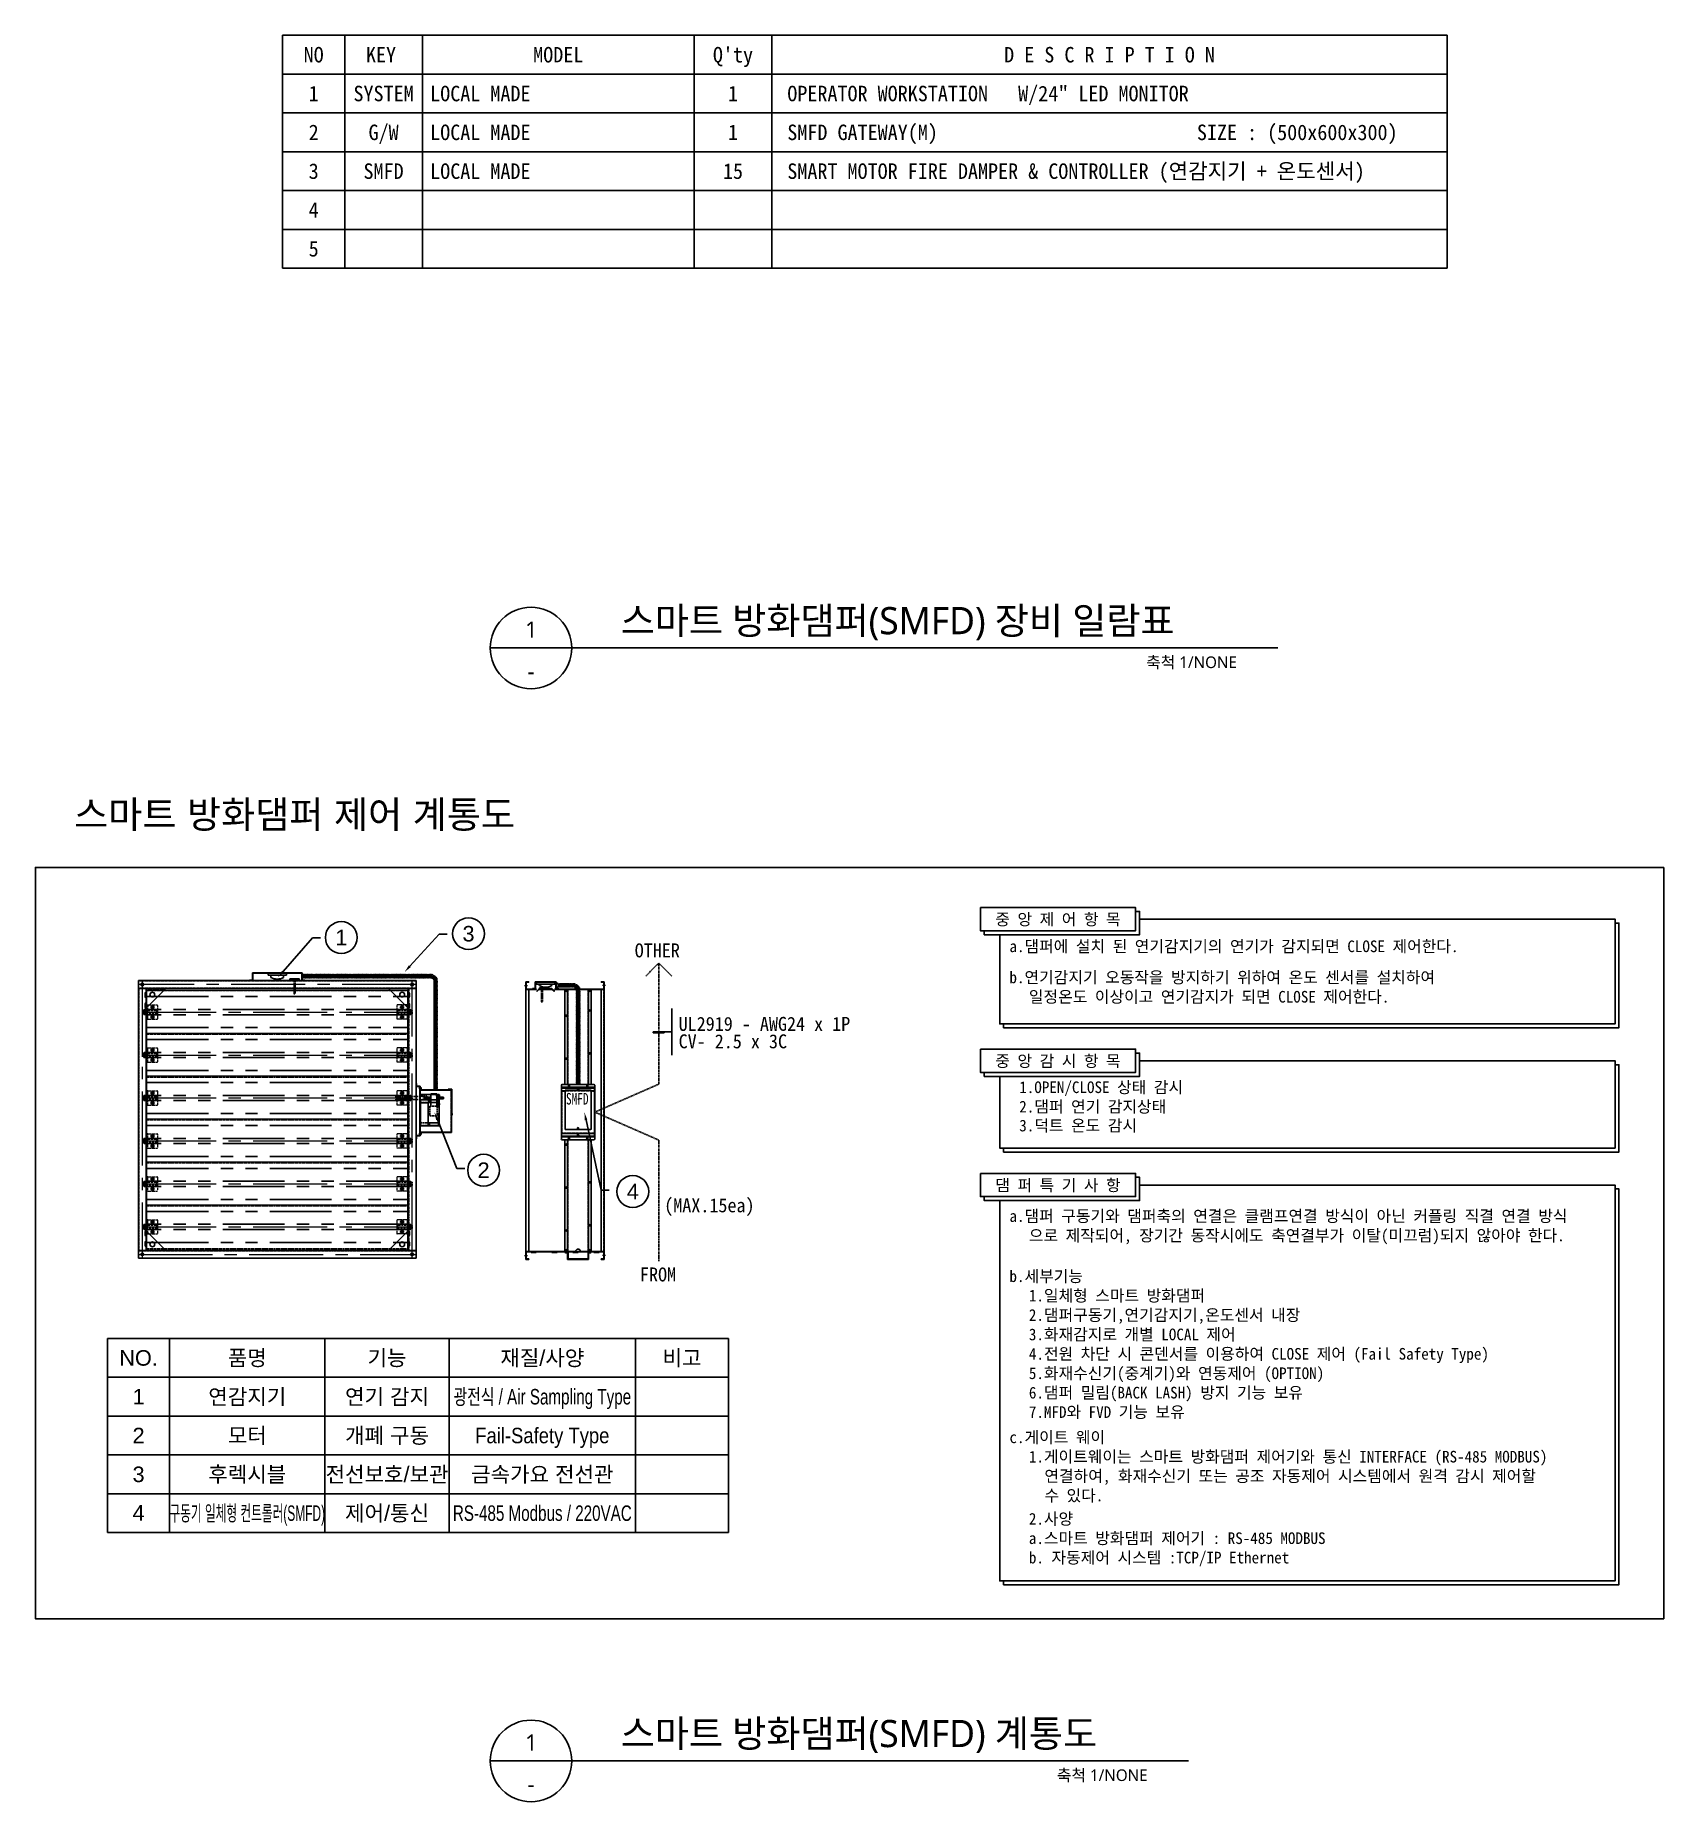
# Model space of a CAD drawing. Header units: millimetres. Extents: x 70 to 2494, y 28 to 562.
# Drawn here: x 1031.6 to 1451.1, y 28 to 483.1 of the extents above; entities that cross this region are included whole.
import ezdxf
from ezdxf import colors
from ezdxf.entities.mleader import LeaderData, LeaderLine
from ezdxf.enums import TextEntityAlignment as Align
from ezdxf.math import Vec2, Vec3

# ---------------------------------------------------------------- set-up
doc = ezdxf.new("R2010")
doc.units = ezdxf.units.MM
for name, pattern in [('CENTER', [2, 1.25, -0.25, 0.25, -0.25]), ('CENTER2', [28.575, 19.05, -3.175, 3.175, -3.175]), ('DASHED2', [9.525, 6.35, -3.175]), ('HIDDEN', [0.375, 0.25, -0.125]), ('HIDDEN2', [0.1875, 0.125, -0.0625]), ('HIDDENX2', [0.75, 0.5, -0.25]), ('PHANTOM2', [31.75, 15.875, -3.175, 3.175, -3.175, 3.175, -3.175])]:
    doc.linetypes.add(name, pattern=pattern)
for name, color, linetype in [('2', 7, 'Continuous'), ('AA-MKXS', 3, 'Continuous'), ('AUTO', 7, 'Continuous'), ('AUTO LINE', 4, 'Continuous'), ('C', 1, 'CENTER'), ('CL', 1, 'CENTER'), ('ESC_SCH_TEXT', 7, 'Continuous'), ('HL', 2, 'HIDDEN'), ('TEXT', 2, 'Continuous'), ('나사산', 1, 'Continuous')]:
    doc.layers.add(name, color=color, linetype=linetype)
for name, color, linetype, lineweight in [('LINE0.05', 7, 'Continuous', 5), ('숨은선', 2, 'HIDDENX2', 5), ('외형선', 7, 'Continuous', 18), ('유령선', 5, 'Continuous', 9), ('중심선', 1, 'CENTER2', 9)]:
    doc.layers.add(name, color=color, linetype=linetype, lineweight=lineweight)
doc.styles.add('ESC_CTRL', font='', dxfattribs={"height": 3})
doc.styles.add('ESC_TABLE2', font='', dxfattribs={"height": 4})
doc.styles.get("Standard").update_dxf_attribs({"font": ''})
doc.styles.add('TEXT', font='', dxfattribs={"height": 4})
doc.styles.add('스타일1', font='malgun.ttf')
doc.styles.get('ESC_CTRL').set_extended_font_data('GulimChe')
doc.styles.get('ESC_TABLE2').set_extended_font_data('GulimChe')
doc.styles.get('Standard').set_extended_font_data('Arial')
doc.styles.get('TEXT').set_extended_font_data('GulimChe')

msp = doc.modelspace()

# ---------------------------------------------------------------- texts
for s, p in [('1', (1110.43, 250.66)), ('3', (1143.22, 251.64)), ('2', (1147.1, 190.71)), ('4', (1185.54, 185.21)), ('NO.', (1058.23, 142.34)), ('품명', (1086.23, 142.34)), ('기능', (1122.23, 142.34)), ('재질/사양', (1162.23, 142.34)), ('비고', (1198.23, 142.34)), ('1', (1058.23, 132.34)), ('연감지기', (1086.23, 132.34)), ('연기 감지', (1122.23, 132.34)), ('2', (1058.23, 122.34)), ('모터', (1086.23, 122.34)), ('개폐 구동', (1122.23, 122.34)), ('3', (1058.23, 112.34)), ('후렉시블', (1086.23, 112.34)), ('전선보호/보관', (1122.23, 112.34)), ('금속가요 전선관', (1162.23, 112.34)), ('제어/통신', (1122.23, 102.34)), ('4', (1058.23, 102.42))]:
    msp.add_text(s, height=4).set_placement(p, align=Align.MIDDLE_CENTER)
at = {"color": 7, "style": 'ESC_CTRL'}
for s, p in [('OTHER', (1186.03, 245.54)), ('(MAX.15ea)', (1193.63, 179.86)), ('FROM', (1187.39, 162.04))]:
    msp.add_text(s, height=3.6, dxfattribs=at).set_placement(p)
at = {"color": 7, "style": 'ESC_CTRL', "width": 0.75}
msp.add_text('SMFD', height=3, dxfattribs=at).set_placement((1168.32, 207.61))
for s, width, p in [('광전식 / Air Sampling Type', 0.7, (1162.23, 132.34)), ('Fail-Safety Type', 0.85, (1162.23, 122.34)), ('구동기 일체형 컨트롤러(SMFD)', 0.55, (1086.23, 102.34)), ('RS-485 Modbus / 220VAC', 0.7, (1162.23, 102.34))]:
    msp.add_text(s, height=4, dxfattribs=dict(width=width)).set_placement(p, align=Align.MIDDLE_CENTER)
at = {"layer": 'AA-MKXS', "linetype": 'Continuous', "style": '스타일1'}
for s, p in [('스마트 방화댐퍼(SMFD) 장비 일람표', (1182.43, 328.8)), ('스마트 방화댐퍼(SMFD) 계통도', (1182.43, 42.05))]:
    msp.add_text(s, height=7, dxfattribs=at).set_placement(p)
for p in [(1159.37, 327.88), (1159.37, 41.12)]:
    msp.add_text('1', height=4.2, dxfattribs=at).set_placement(p, align=Align.CENTER)
for p in [(1341.15, 321.58), (1318.15, 34.82)]:
    msp.add_text('축척 1/NONE', height=3, dxfattribs=at).set_placement(p, align=Align.MIDDLE_RIGHT)
at = {"layer": 'AA-MKXS', "style": '스타일1'}
for p in [(1159.33, 319.25), (1159.33, 32.5)]:
    msp.add_text('-', height=4.2, dxfattribs=at).set_placement(p, align=Align.MIDDLE)
at = {"layer": 'AUTO'}
msp.add_text('스마트 방화댐퍼 제어 계통도', height=7, dxfattribs=at).set_placement((1041.64, 278.85))
at = {"layer": 'ESC_SCH_TEXT', "style": 'ESC_TABLE2'}
for s, p in [('1', (1103.34, 468.12)), ('SYSTEM', (1121.34, 468.12)), ('1', (1211.34, 468.12)), ('2', (1103.34, 458.12)), ('G/W', (1121.34, 458.12)), ('1', (1211.34, 458.12)), ('3', (1103.34, 448.12)), ('SMFD', (1121.34, 448.12)), ('15', (1211.34, 448.12)), ('4', (1103.34, 438.12)), ('5', (1103.34, 428.12))]:
    msp.add_text(s, height=4, dxfattribs=at).set_placement(p, align=Align.MIDDLE_CENTER)
for p in [(1133.34, 468.12), (1133.34, 458.12), (1133.34, 448.12)]:
    msp.add_text('LOCAL MADE', height=4, dxfattribs=at).set_placement(p, align=Align.MIDDLE_LEFT)
for s, p in [('OPERATOR WORKSTATION   W/24" LED MONITOR', (1225.34, 466.12)), ('SMFD GATEWAY(M)', (1225.34, 456.12))]:
    msp.add_text(s, height=4, dxfattribs=at).set_placement(p)
at = {"layer": 'TEXT', "style": 'TEXT'}
for s, p in [('NO', (1103.34, 478.12)), ('KEY', (1120.68, 478.12)), ('MODEL', (1166.34, 478.12)), ("Q'ty", (1211.34, 478.12)), ('D E S C R I P T I O N', (1308.34, 478.12))]:
    msp.add_text(s, height=4, dxfattribs=at).set_placement(p, align=Align.MIDDLE_CENTER)
for s, p in [('SIZE : (500x600x300)', (1330.84, 456.12)), ('SMART MOTOR FIRE DAMPER & CONTROLLER (연감지기 + 온도센서)', (1225.34, 446.12))]:
    msp.add_text(s, height=4, dxfattribs=at).set_placement(p)
at = {"layer": 'TEXT', "color": 0, "style": 'TEXT'}
for s, p in [('중 앙 제 어 항 목', (1295.06, 255.39)), ('중 앙 감 시 항 목', (1295.06, 218.89)), ('댐 퍼 특 기 사 항', (1295.06, 186.89))]:
    msp.add_text(s, height=3, dxfattribs=at).set_placement(p, align=Align.MIDDLE)
for s, p in [('a.댐퍼에 설치 된 연기감지기의 연기가 감지되면 CLOSE 제어한다.', (1282.56, 246.89)), ('b.연기감지기 오동작을 방지하기 위하여 온도 센서를 설치하여', (1282.56, 238.89)), ('일정온도 이상이고 연기감지가 되면 CLOSE 제어한다.', (1287.56, 233.89)), ('1.OPEN/CLOSE 상태 감시', (1285.08, 210.58)), ('2.댐퍼 연기 감지상태', (1285.08, 205.58)), ('3.덕트 온도 감시', (1285.08, 200.71)), ('a.댐퍼 구동기와 댐퍼축의 연결은 클램프연결 방식이 아닌 커플링 직결 연결 방식', (1282.56, 177.39)), ('으로 제작되어, 장기간 동작시에도 축연결부가 이탈(미끄럼)되지 않아야 한다.', (1287.56, 172.39)), ('b.세부기능', (1282.56, 161.89)), ('1.일체형 스마트 방화댐퍼', (1287.56, 156.89)), ('2.댐퍼구동기,연기감지기,온도센서 내장', (1287.56, 151.89)), ('3.화재감지로 개별 LOCAL 제어', (1287.56, 146.89)), ('4.전원 차단 시 콘덴서를 이용하여 CLOSE 제어 (Fail Safety Type)', (1287.56, 141.89)), ('5.화재수신기(중계기)와 연동제어 (OPTION)', (1287.56, 136.89)), ('6.댐퍼 밀림(BACK LASH) 방지 기능 보유', (1287.56, 131.89)), ('7.MFD와 FVD 기능 보유 ', (1287.56, 126.89)), ('c.게이트 웨이', (1282.56, 120.39)), ('1.게이트웨이는 스마트 방화댐퍼 제어기와 통신 INTERFACE (RS-485 MODBUS)', (1287.56, 115.39)), ('연결하여, 화재수신기 또는 공조 자동제어 시스템에서 원격 감시 제어할', (1291.56, 110.39)), ('수 있다.', (1291.56, 105.39)), ('2.사양', (1287.56, 99.39)), ('a.스마트 방화댐퍼 제어기 : RS-485 MODBUS', (1287.56, 94.39)), ('b. 자동제어 시스템 :TCP/IP Ethernet', (1287.56, 89.39))]:
    msp.add_text(s, height=3, dxfattribs=at).set_placement(p)
at = {"layer": 'TEXT', "style": 'TEXT'}
for s, p in [('UL2919 - AWG24 x 1P', (1197.34, 228.41)), ('CV- 2.5 x 3C', (1197.34, 223.91))]:
    msp.add_text(s, height=3.6, dxfattribs=at).set_placement(p, align=Align.MIDDLE_LEFT)

# ---------------------------------------------------------------- linework, layer by layer
at = {"color": 143}
for p, q in [((1095.34, 483.12), (1395.34, 483.12)), ((1095.34, 483.12), (1095.34, 473.12)), ((1111.34, 483.12), (1111.34, 473.12)), ((1131.34, 483.12), (1131.34, 473.12)), ((1201.34, 483.12), (1201.34, 473.12)), ((1395.34, 483.12), (1395.34, 473.12)), ((1095.34, 473.12), (1395.34, 473.12)), ((1095.34, 423.12), (1395.34, 423.12))]:
    msp.add_line(p, q, dxfattribs=at)
at = {"color": 7}
for p, q in [((1087.54, 241.57), (1100.37, 241.57)), ((1087.54, 239.65), (1087.54, 241.57)), ((1087.65, 241.46), (1100.26, 241.46)), ((1087.65, 239.55), (1087.65, 241.46)), ((1100.26, 239.55), (1100.26, 241.46)), ((1100.37, 239.65), (1100.37, 241.57)), ((1129.73, 239.55), (1058.18, 239.55)), ((1058.18, 239.55), (1058.18, 168)), ((1129.73, 237.52), (1058.18, 237.52)), ((1060.21, 237.52), (1060.21, 170.02)), ((1060.21, 237.52), (1065.27, 237.52)), ((1060.21, 236.51), (1060.21, 237.52)), ((1086.84, 239.65), (1087.54, 239.65)), ((1086.84, 239.55), (1086.84, 239.65)), ((1086.84, 239.55), (1087.65, 239.55)), ((1101.07, 239.55), (1100.26, 239.55)), ((1100.37, 241.05), (1100.62, 241.05)), ((1100.37, 240.37), (1100.45, 240.37)), ((1101.07, 239.65), (1100.37, 239.65)), ((1100.62, 241.05), (1100.45, 240.37)), ((1100.65, 240.37), (1100.82, 241.05)), ((1100.65, 240.37), (1100.79, 240.37)), ((1100.79, 240.37), (1100.96, 241.05)), ((1100.82, 241.05), (1100.96, 241.05)), ((1100.99, 240.37), (1101.16, 241.05)), ((1100.99, 240.37), (1101.13, 240.37)), ((1101.07, 239.55), (1101.07, 239.65)), ((1101.13, 240.37), (1101.29, 241.05)), ((1101.16, 241.05), (1101.29, 241.05)), ((1101.33, 240.37), (1101.5, 241.05)), ((1101.33, 240.37), (1101.46, 240.37)), ((1101.46, 240.37), (1101.63, 241.05)), ((1101.5, 241.05), (1101.63, 241.05)), ((1101.67, 240.37), (1101.83, 241.05)), ((1101.67, 240.37), (1101.8, 240.37)), ((1101.8, 240.37), (1101.97, 241.05)), ((1101.83, 241.05), (1101.97, 241.05)), ((1102, 240.37), (1102.17, 241.05)), ((1102, 240.37), (1102.14, 240.37)), ((1102.14, 240.37), (1102.31, 241.05)), ((1102.17, 241.05), (1102.31, 241.05)), ((1102.34, 240.37), (1102.51, 241.05)), ((1102.34, 240.37), (1102.48, 240.37)), ((1102.48, 240.37), (1102.64, 241.05)), ((1102.51, 241.05), (1102.64, 241.05)), ((1102.68, 240.37), (1102.85, 241.05)), ((1102.68, 240.37), (1102.81, 240.37)), ((1102.81, 240.37), (1102.98, 241.05)), ((1102.85, 241.05), (1102.98, 241.05)), ((1103.02, 240.37), (1103.18, 241.05)), ((1103.02, 240.37), (1103.15, 240.37)), ((1103.15, 240.37), (1103.32, 241.05)), ((1103.18, 241.05), (1103.32, 241.05)), ((1103.35, 240.37), (1103.52, 241.05)), ((1103.35, 240.37), (1103.49, 240.37)), ((1103.49, 240.37), (1103.66, 241.05)), ((1103.52, 241.05), (1103.66, 241.05)), ((1103.69, 240.37), (1103.86, 241.05)), ((1103.69, 240.37), (1103.83, 240.37)), ((1103.82, 240.37), (1103.99, 241.05)), ((1103.86, 241.05), (1103.99, 241.05)), ((1104.03, 240.37), (1104.2, 241.05)), ((1104.03, 240.37), (1104.16, 240.37)), ((1104.16, 240.37), (1104.33, 241.05)), ((1104.2, 241.05), (1104.33, 241.05)), ((1104.36, 240.37), (1104.53, 241.05)), ((1104.36, 240.37), (1104.5, 240.37)), ((1104.5, 240.37), (1104.67, 241.05)), ((1104.53, 241.05), (1104.67, 241.05)), ((1104.7, 240.37), (1104.87, 241.05)), ((1104.7, 240.37), (1104.84, 240.37)), ((1104.84, 240.37), (1105.01, 241.05)), ((1104.87, 241.05), (1105.01, 241.05)), ((1105.04, 240.37), (1105.21, 241.05)), ((1105.04, 240.37), (1105.17, 240.37)), ((1105.17, 240.37), (1105.34, 241.05)), ((1105.21, 241.05), (1105.34, 241.05)), ((1105.38, 240.37), (1105.55, 241.05)), ((1105.38, 240.37), (1105.51, 240.37)), ((1105.51, 240.37), (1105.68, 241.05)), ((1105.55, 241.05), (1105.68, 241.05)), ((1105.71, 240.37), (1105.88, 241.05)), ((1105.71, 240.37), (1105.85, 240.37)), ((1105.85, 240.37), (1106.02, 241.05)), ((1105.88, 241.05), (1106.02, 241.05)), ((1106.05, 240.37), (1106.22, 241.05)), ((1106.05, 240.37), (1106.19, 240.37)), ((1106.19, 240.37), (1106.36, 241.05)), ((1106.22, 241.05), (1106.36, 241.05)), ((1106.39, 240.37), (1106.56, 241.05)), ((1106.39, 240.37), (1106.52, 240.37)), ((1106.52, 240.37), (1106.69, 241.05)), ((1106.56, 241.05), (1106.69, 241.05)), ((1106.73, 240.37), (1106.9, 241.05)), ((1106.73, 240.37), (1106.86, 240.37)), ((1106.86, 240.37), (1107.03, 241.05)), ((1106.9, 241.05), (1107.03, 241.05)), ((1107.06, 240.37), (1107.23, 241.05)), ((1107.06, 240.37), (1107.2, 240.37)), ((1107.2, 240.37), (1107.37, 241.05)), ((1107.23, 241.05), (1107.37, 241.05)), ((1107.4, 240.37), (1107.57, 241.05)), ((1107.4, 240.37), (1107.54, 240.37)), ((1107.54, 240.37), (1107.71, 241.05)), ((1107.57, 241.05), (1107.71, 241.05)), ((1107.74, 240.37), (1107.91, 241.05)), ((1107.74, 240.37), (1107.87, 240.37)), ((1107.87, 240.37), (1108.04, 241.05)), ((1107.91, 241.05), (1108.04, 241.05)), ((1108.08, 240.37), (1108.25, 241.05)), ((1108.08, 240.37), (1108.21, 240.37)), ((1108.21, 240.37), (1108.38, 241.05)), ((1108.25, 241.05), (1108.38, 241.05)), ((1108.41, 240.37), (1108.58, 241.05)), ((1108.41, 240.37), (1108.55, 240.37)), ((1108.55, 240.37), (1108.72, 241.05)), ((1108.58, 241.05), (1108.72, 241.05)), ((1108.58, 241.05), (1108.72, 241.05)), ((1108.75, 240.37), (1108.92, 241.05)), ((1108.75, 240.37), (1108.89, 240.37)), ((1108.89, 240.37), (1109.06, 241.05)), ((1108.92, 241.05), (1109.06, 241.05)), ((1109.09, 240.37), (1109.26, 241.05)), ((1109.09, 240.37), (1109.22, 240.37)), ((1109.22, 240.37), (1109.39, 241.05)), ((1109.26, 241.05), (1109.39, 241.05)), ((1109.43, 240.37), (1109.6, 241.05)), ((1109.43, 240.37), (1109.56, 240.37)), ((1109.56, 240.37), (1109.73, 241.05)), ((1109.6, 241.05), (1109.73, 241.05)), ((1109.76, 240.37), (1109.93, 241.05)), ((1109.76, 240.37), (1109.9, 240.37)), ((1109.9, 240.37), (1110.07, 241.05)), ((1109.93, 241.05), (1110.07, 241.05)), ((1110.1, 240.37), (1110.27, 241.05)), ((1110.1, 240.37), (1110.24, 240.37)), ((1110.24, 240.37), (1110.41, 241.05)), ((1110.27, 241.05), (1110.41, 241.05)), ((1110.44, 240.37), (1110.61, 241.05)), ((1110.44, 240.37), (1110.57, 240.37)), ((1110.57, 240.37), (1110.74, 241.05)), ((1110.61, 241.05), (1110.74, 241.05)), ((1110.78, 240.37), (1110.95, 241.05)), ((1110.78, 240.37), (1110.91, 240.37)), ((1110.91, 240.37), (1111.08, 241.05)), ((1110.95, 241.05), (1111.08, 241.05)), ((1111.11, 240.37), (1111.28, 241.05)), ((1111.11, 240.37), (1111.25, 240.37)), ((1111.25, 240.37), (1111.42, 241.05)), ((1111.28, 241.05), (1111.42, 241.05)), ((1111.45, 240.37), (1111.62, 241.05)), ((1111.45, 240.37), (1111.59, 240.37)), ((1111.59, 240.37), (1111.76, 241.05)), ((1111.62, 241.05), (1111.76, 241.05)), ((1111.79, 240.37), (1111.96, 241.05)), ((1111.79, 240.37), (1111.92, 240.37)), ((1111.92, 240.37), (1112.09, 241.05)), ((1111.96, 241.05), (1112.09, 241.05)), ((1112.13, 240.37), (1112.3, 241.05)), ((1112.13, 240.37), (1112.26, 240.37)), ((1112.26, 240.37), (1112.43, 241.05)), ((1112.3, 241.05), (1112.43, 241.05)), ((1112.46, 240.37), (1112.63, 241.05)), ((1112.46, 240.37), (1112.6, 240.37)), ((1112.6, 240.37), (1112.77, 241.05)), ((1112.63, 241.05), (1112.77, 241.05)), ((1112.8, 240.37), (1112.97, 241.05)), ((1112.8, 240.37), (1112.94, 240.37)), ((1112.94, 240.37), (1113.11, 241.05)), ((1112.97, 241.05), (1113.11, 241.05)), ((1113.14, 240.37), (1113.31, 241.05)), ((1113.14, 240.37), (1113.27, 240.37)), ((1113.27, 240.37), (1113.44, 241.05)), ((1113.31, 241.05), (1113.44, 241.05)), ((1113.48, 240.37), (1113.65, 241.05)), ((1113.48, 240.37), (1113.61, 240.37)), ((1113.61, 240.37), (1113.78, 241.05)), ((1113.65, 241.05), (1113.78, 241.05)), ((1113.81, 240.37), (1113.98, 241.05)), ((1113.81, 240.37), (1113.95, 240.37)), ((1113.95, 240.37), (1114.12, 241.05)), ((1113.98, 241.05), (1114.12, 241.05)), ((1114.15, 240.37), (1114.32, 241.05)), ((1114.15, 240.37), (1114.29, 240.37)), ((1114.29, 240.37), (1114.45, 241.05)), ((1114.32, 241.05), (1114.46, 241.05)), ((1114.49, 240.37), (1114.66, 241.05)), ((1114.49, 240.37), (1114.62, 240.37)), ((1114.62, 240.37), (1114.79, 241.05)), ((1114.66, 241.05), (1114.79, 241.05)), ((1114.83, 240.37), (1114.99, 241.05)), ((1114.83, 240.37), (1114.96, 240.37)), ((1114.96, 240.37), (1115.13, 241.05)), ((1114.99, 241.05), (1115.13, 241.05)), ((1115.16, 240.37), (1115.33, 241.05)), ((1115.16, 240.37), (1115.3, 240.37)), ((1115.3, 240.37), (1115.47, 241.05)), ((1115.33, 241.05), (1115.47, 241.05)), ((1115.5, 240.37), (1115.67, 241.05)), ((1115.5, 240.37), (1115.64, 240.37)), ((1115.64, 240.37), (1115.8, 241.05)), ((1115.67, 241.05), (1115.8, 241.05)), ((1115.84, 240.37), (1116.01, 241.05)), ((1115.84, 240.37), (1115.97, 240.37)), ((1115.97, 240.37), (1116.14, 241.05)), ((1116.01, 241.05), (1116.14, 241.05)), ((1116.18, 240.37), (1116.34, 241.05)), ((1116.18, 240.37), (1116.31, 240.37)), ((1116.31, 240.37), (1116.48, 241.05)), ((1116.34, 241.05), (1116.48, 241.05)), ((1116.51, 240.37), (1116.68, 241.05)), ((1116.51, 240.37), (1116.65, 240.37)), ((1116.65, 240.37), (1116.82, 241.05)), ((1116.68, 241.05), (1116.82, 241.05)), ((1116.85, 240.37), (1117.02, 241.05)), ((1116.85, 240.37), (1116.99, 240.37)), ((1116.99, 240.37), (1117.15, 241.05)), ((1117.02, 241.05), (1117.15, 241.05)), ((1117.19, 240.37), (1117.36, 241.05)), ((1117.19, 240.37), (1117.32, 240.37)), ((1117.32, 240.37), (1117.49, 241.05)), ((1117.36, 241.05), (1117.49, 241.05)), ((1117.53, 240.37), (1117.69, 241.05)), ((1117.53, 240.37), (1117.66, 240.37)), ((1117.66, 240.37), (1117.83, 241.05)), ((1117.69, 241.05), (1117.83, 241.05)), ((1117.86, 240.37), (1118.03, 241.05)), ((1117.86, 240.37), (1118, 240.37)), ((1118, 240.37), (1118.17, 241.05)), ((1118.03, 241.05), (1118.17, 241.05)), ((1118.2, 240.37), (1118.37, 241.05)), ((1118.2, 240.37), (1118.34, 240.37)), ((1118.34, 240.37), (1118.5, 241.05)), ((1118.37, 241.05), (1118.5, 241.05)), ((1118.54, 240.37), (1118.71, 241.05)), ((1118.54, 240.37), (1118.67, 240.37)), ((1118.67, 240.37), (1118.84, 241.05)), ((1118.71, 241.05), (1118.84, 241.05)), ((1118.88, 240.37), (1119.04, 241.05)), ((1118.88, 240.37), (1119.01, 240.37)), ((1119.01, 240.37), (1119.18, 241.05)), ((1119.04, 241.05), (1119.18, 241.05)), ((1119.21, 240.37), (1119.38, 241.05)), ((1119.21, 240.37), (1119.35, 240.37)), ((1119.35, 240.37), (1119.52, 241.05)), ((1119.38, 241.05), (1119.52, 241.05)), ((1119.55, 240.37), (1119.72, 241.05)), ((1119.55, 240.37), (1119.69, 240.37)), ((1119.69, 240.37), (1119.85, 241.05)), ((1119.72, 241.05), (1119.85, 241.05)), ((1119.89, 240.37), (1120.06, 241.05)), ((1119.89, 240.37), (1120.02, 240.37)), ((1120.02, 240.37), (1120.19, 241.05)), ((1120.06, 241.05), (1120.19, 241.05)), ((1120.23, 240.37), (1120.39, 241.05)), ((1120.23, 240.37), (1120.36, 240.37)), ((1120.36, 240.37), (1120.53, 241.05)), ((1120.39, 241.05), (1120.53, 241.05)), ((1120.56, 240.37), (1120.73, 241.05)), ((1120.56, 240.37), (1120.7, 240.37)), ((1120.7, 240.37), (1120.87, 241.05)), ((1120.73, 241.05), (1120.87, 241.05)), ((1120.9, 240.37), (1121.07, 241.05)), ((1120.9, 240.37), (1121.04, 240.37)), ((1121.04, 240.37), (1121.2, 241.05)), ((1121.07, 241.05), (1121.2, 241.05)), ((1121.24, 240.37), (1121.41, 241.05)), ((1121.24, 240.37), (1121.37, 240.37)), ((1121.37, 240.37), (1121.54, 241.05)), ((1121.41, 241.05), (1121.54, 241.05)), ((1121.58, 240.37), (1121.74, 241.05)), ((1121.58, 240.37), (1121.71, 240.37)), ((1121.71, 240.37), (1121.88, 241.05)), ((1121.74, 241.05), (1121.88, 241.05)), ((1121.91, 240.37), (1122.08, 241.05)), ((1121.91, 240.37), (1122.05, 240.37)), ((1122.05, 240.37), (1122.22, 241.05)), ((1122.08, 241.05), (1122.22, 241.05)), ((1122.25, 240.37), (1122.42, 241.05)), ((1122.25, 240.37), (1122.39, 240.37)), ((1122.39, 240.37), (1122.55, 241.05)), ((1122.42, 241.05), (1122.55, 241.05)), ((1122.59, 240.37), (1122.76, 241.05)), ((1122.59, 240.37), (1122.72, 240.37)), ((1127.71, 237.52), (1122.64, 237.52)), ((1122.72, 240.37), (1122.89, 241.05)), ((1122.76, 241.05), (1122.89, 241.05)), ((1122.93, 240.37), (1123.09, 241.05)), ((1122.93, 240.37), (1123.06, 240.37)), ((1123.06, 240.37), (1123.23, 241.05)), ((1123.09, 241.05), (1123.23, 241.05)), ((1123.26, 240.37), (1123.43, 241.05)), ((1123.26, 240.37), (1123.4, 240.37)), ((1123.4, 240.37), (1123.57, 241.05)), ((1123.43, 241.05), (1123.57, 241.05)), ((1123.6, 240.37), (1123.77, 241.05)), ((1123.6, 240.37), (1123.74, 240.37)), ((1123.74, 240.37), (1123.9, 241.05)), ((1123.77, 241.05), (1123.9, 241.05)), ((1123.94, 240.37), (1124.11, 241.05)), ((1123.94, 240.37), (1124.07, 240.37)), ((1124.07, 240.37), (1124.24, 241.05)), ((1124.11, 241.05), (1124.24, 241.05)), ((1124.28, 240.37), (1124.44, 241.05)), ((1124.28, 240.37), (1124.41, 240.37)), ((1124.41, 240.37), (1124.58, 241.05)), ((1124.44, 241.05), (1124.58, 241.05)), ((1124.61, 240.37), (1124.78, 241.05)), ((1124.61, 240.37), (1124.75, 240.37)), ((1124.75, 240.37), (1124.92, 241.05)), ((1124.78, 241.05), (1124.92, 241.05)), ((1124.95, 240.37), (1125.12, 241.05)), ((1124.95, 240.37), (1125.09, 240.37)), ((1125.09, 240.37), (1125.25, 241.05)), ((1125.12, 241.05), (1125.25, 241.05)), ((1125.29, 240.37), (1125.46, 241.05)), ((1125.29, 240.37), (1125.42, 240.37)), ((1125.42, 240.37), (1125.59, 241.05)), ((1125.46, 241.05), (1125.59, 241.05)), ((1125.63, 240.37), (1125.79, 241.05)), ((1125.63, 240.37), (1125.76, 240.37)), ((1125.76, 240.37), (1125.93, 241.05)), ((1125.79, 241.05), (1125.93, 241.05)), ((1125.96, 240.37), (1126.13, 241.05)), ((1125.96, 240.37), (1126.1, 240.37)), ((1126.1, 240.37), (1126.27, 241.05)), ((1126.13, 241.05), (1126.27, 241.05)), ((1126.3, 240.37), (1126.47, 241.05)), ((1126.3, 240.37), (1126.44, 240.37)), ((1126.43, 240.37), (1126.6, 241.05)), ((1126.47, 241.05), (1126.6, 241.05)), ((1126.64, 240.37), (1126.81, 241.05)), ((1126.64, 240.37), (1126.77, 240.37)), ((1126.77, 240.37), (1126.94, 241.05)), ((1126.81, 241.05), (1126.94, 241.05)), ((1126.97, 240.37), (1127.14, 241.05)), ((1126.97, 240.37), (1127.11, 240.37)), ((1127.11, 240.37), (1127.28, 241.05)), ((1127.14, 241.05), (1127.28, 241.05)), ((1127.31, 240.37), (1127.48, 241.05)), ((1127.31, 240.37), (1127.45, 240.37)), ((1127.45, 240.37), (1127.62, 241.05)), ((1127.48, 241.05), (1127.62, 241.05)), ((1127.65, 240.37), (1127.82, 241.05)), ((1127.65, 240.37), (1127.78, 240.37)), ((1127.71, 170.02), (1127.71, 237.52)), ((1127.71, 236.51), (1127.71, 237.52)), ((1127.78, 240.37), (1127.95, 241.05)), ((1127.82, 241.05), (1127.95, 241.05)), ((1127.99, 240.37), (1128.16, 241.05)), ((1127.99, 240.37), (1128.12, 240.37)), ((1128.12, 240.37), (1128.29, 241.05)), ((1128.16, 241.05), (1128.29, 241.05)), ((1128.32, 240.37), (1128.49, 241.05)), ((1128.32, 240.37), (1128.46, 240.37)), ((1128.46, 240.37), (1128.63, 241.05)), ((1128.49, 241.05), (1128.63, 241.05)), ((1128.66, 240.37), (1128.83, 241.05)), ((1128.66, 240.37), (1128.8, 240.37)), ((1128.8, 240.37), (1128.97, 241.05)), ((1128.83, 241.05), (1128.97, 241.05)), ((1129, 240.37), (1129.17, 241.05)), ((1129, 240.37), (1129.13, 240.37)), ((1129.13, 240.37), (1129.3, 241.05)), ((1129.17, 241.05), (1129.3, 241.05)), ((1129.34, 240.37), (1129.51, 241.05)), ((1129.34, 240.37), (1129.47, 240.37)), ((1129.47, 240.37), (1129.64, 241.05)), ((1129.51, 241.05), (1129.64, 241.05)), ((1129.67, 240.37), (1129.84, 241.05)), ((1129.67, 240.37), (1129.81, 240.37)), ((1129.73, 168), (1129.73, 239.55)), ((1129.81, 240.37), (1129.98, 241.05)), ((1129.84, 241.05), (1129.98, 241.05)), ((1130.01, 240.37), (1130.18, 241.05)), ((1130.01, 240.37), (1130.15, 240.37)), ((1130.15, 240.37), (1130.32, 241.05)), ((1130.18, 241.05), (1130.32, 241.05)), ((1130.35, 240.37), (1130.52, 241.05)), ((1130.35, 240.37), (1130.48, 240.37)), ((1130.48, 240.37), (1130.65, 241.05)), ((1130.52, 241.05), (1130.65, 241.05)), ((1130.69, 240.37), (1130.86, 241.05)), ((1130.69, 240.37), (1130.82, 240.37)), ((1130.82, 240.37), (1130.99, 241.05)), ((1130.86, 241.05), (1130.99, 241.05)), ((1131.02, 240.37), (1131.19, 241.05)), ((1131.02, 240.37), (1131.16, 240.37)), ((1131.16, 240.37), (1131.33, 241.05)), ((1131.19, 241.05), (1131.33, 241.05)), ((1131.36, 240.37), (1131.53, 241.05)), ((1131.36, 240.37), (1131.5, 240.37)), ((1131.5, 240.37), (1131.67, 241.05)), ((1131.53, 241.05), (1131.67, 241.05)), ((1131.7, 240.37), (1131.87, 241.05)), ((1131.7, 240.37), (1131.83, 240.37)), ((1131.83, 240.37), (1132, 241.05)), ((1131.87, 241.05), (1132, 241.05)), ((1132.04, 240.37), (1132.21, 241.05)), ((1132.04, 240.37), (1132.17, 240.37)), ((1132.17, 240.37), (1132.34, 241.05)), ((1132.21, 241.05), (1132.34, 241.05)), ((1132.37, 240.37), (1132.54, 241.05)), ((1132.37, 240.37), (1132.51, 240.37)), ((1132.51, 240.37), (1132.68, 241.05)), ((1132.54, 241.05), (1132.68, 241.05)), ((1132.71, 240.37), (1132.88, 241.05)), ((1132.71, 240.37), (1132.85, 240.37)), ((1132.85, 240.37), (1133.02, 241.05)), ((1132.88, 241.05), (1133.02, 241.05)), ((1133.05, 240.37), (1133.22, 241.05)), ((1133.05, 240.37), (1133.18, 240.37)), ((1133.18, 240.37), (1133.35, 241.05)), ((1133.22, 241.05), (1133.35, 241.05)), ((1133.39, 240.37), (1133.56, 241.05)), ((1133.39, 240.37), (1133.52, 240.37)), ((1133.52, 240.37), (1133.69, 241.05)), ((1133.56, 241.05), (1133.69, 241.05)), ((1133.72, 240.37), (1133.89, 241.05)), ((1133.78, 240.3), (1134.29, 240.78)), ((1133.89, 241.05), (1133.91, 241.05)), ((1133.96, 240.19), (1134.46, 240.67)), ((1134.02, 240.13), (1134.52, 240.61)), ((1134.19, 240.02), (1134.69, 240.5)), ((1134.22, 239.92), (1134.72, 240.4)), ((1134.38, 239.75), (1134.95, 240.15)), ((1134.39, 239.81), (1134.89, 240.29)), ((1134.4, 239.62), (1135.08, 239.45)), ((1134.4, 239.41), (1135.08, 239.25)), ((1134.4, 239.41), (1134.4, 239.28)), ((1134.4, 239.28), (1135.08, 239.11)), ((1134.4, 239.08), (1135.08, 238.91)), ((1134.4, 239.08), (1134.4, 238.94)), ((1134.4, 238.94), (1135.08, 238.77)), ((1134.4, 238.74), (1135.08, 238.57)), ((1134.4, 238.74), (1134.4, 238.6)), ((1134.4, 238.6), (1135.08, 238.44)), ((1134.4, 238.4), (1135.08, 238.23)), ((1134.4, 238.4), (1134.4, 238.27)), ((1134.4, 238.27), (1135.08, 238.1)), ((1134.4, 238.06), (1135.08, 237.9)), ((1134.4, 238.06), (1134.4, 237.93)), ((1134.4, 237.93), (1135.08, 237.76)), ((1134.4, 237.73), (1135.08, 237.56)), ((1134.4, 237.73), (1134.4, 237.59)), ((1134.4, 237.59), (1135.08, 237.42)), ((1134.4, 237.39), (1135.08, 237.22)), ((1134.4, 237.39), (1134.4, 237.26)), ((1134.4, 237.26), (1135.08, 237.09)), ((1134.4, 237.05), (1135.08, 236.88)), ((1134.4, 237.05), (1134.4, 236.92)), ((1134.4, 236.92), (1135.08, 236.75)), ((1134.4, 236.72), (1135.08, 236.55)), ((1134.4, 236.72), (1134.4, 236.58)), ((1134.53, 239.62), (1135.1, 240.02)), ((1135.08, 239.88), (1135.08, 239.45)), ((1135.08, 239.25), (1135.08, 239.11)), ((1135.08, 238.91), (1135.08, 238.77)), ((1135.08, 238.57), (1135.08, 238.44)), ((1135.08, 238.23), (1135.08, 238.1)), ((1135.08, 237.9), (1135.08, 237.76)), ((1135.08, 237.56), (1135.08, 237.42)), ((1135.08, 237.22), (1135.08, 237.09)), ((1135.08, 236.88), (1135.08, 236.75)), ((1157.95, 237.26), (1157.95, 239.28)), ((1157.95, 239.28), (1158.76, 239.28)), ((1157.95, 169.76), (1157.95, 237.26)), ((1160.65, 237.26), (1157.95, 237.26)), ((1158.06, 237.37), (1158.06, 239.18)), ((1158.06, 239.18), (1158.76, 239.18)), ((1158.76, 239.18), (1158.76, 239.28)), ((1158.76, 169.76), (1158.76, 237.26)), ((1159.67, 237.37), (1159.67, 237.48)), ((1159.67, 237.37), (1160.48, 237.37)), ((1160.38, 237.48), (1160.38, 239.28)), ((1160.38, 239.28), (1165.78, 239.28)), ((1160.48, 237.37), (1160.48, 239.18)), ((1160.48, 239.18), (1165.67, 239.18)), ((1164.82, 237.26), (1161.33, 237.26)), ((1178.2, 237.26), (1165.5, 237.26)), ((1165.67, 237.37), (1165.67, 239.18)), ((1165.78, 237.48), (1165.78, 239.28)), ((1166.48, 237.48), (1165.78, 237.48)), ((1166.28, 238.68), (1166.69, 238.68)), ((1166.28, 238), (1166.52, 238)), ((1166.48, 237.37), (1166.48, 237.48)), ((1166.69, 238.68), (1166.52, 238)), ((1166.72, 238), (1166.89, 238.68)), ((1166.72, 238), (1166.86, 238)), ((1166.86, 238), (1167.03, 238.68)), ((1166.89, 238.68), (1167.03, 238.68)), ((1167.06, 238), (1167.23, 238.68)), ((1167.06, 238), (1167.2, 238)), ((1167.2, 238), (1167.37, 238.68)), ((1167.23, 238.68), (1167.37, 238.68)), ((1167.4, 238), (1167.57, 238.68)), ((1167.4, 238), (1167.53, 238)), ((1167.53, 238), (1167.7, 238.68)), ((1167.57, 238.68), (1167.7, 238.68)), ((1167.74, 238), (1167.91, 238.68)), ((1167.74, 238), (1167.87, 238)), ((1167.87, 238), (1168.04, 238.68)), ((1167.91, 238.68), (1168.04, 238.68)), ((1168.07, 238), (1168.24, 238.68)), ((1168.07, 238), (1168.21, 238)), ((1168.21, 238), (1168.38, 238.68)), ((1168.24, 238.68), (1168.38, 238.68)), ((1168.41, 238), (1168.58, 238.68)), ((1168.41, 238), (1168.55, 238)), ((1168.55, 238), (1168.72, 238.68)), ((1168.58, 238.68), (1168.72, 238.68)), ((1168.75, 238), (1168.92, 238.68)), ((1168.75, 238), (1168.88, 238)), ((1168.75, 212.78), (1168.75, 237.26)), ((1168.88, 238), (1169.05, 238.68)), ((1168.92, 238.68), (1169.05, 238.68)), ((1169.09, 238), (1169.26, 238.68)), ((1169.09, 238), (1169.22, 238)), ((1169.22, 238), (1169.39, 238.68)), ((1169.26, 238.68), (1169.39, 238.68)), ((1169.42, 238), (1169.59, 238.68)), ((1169.42, 238), (1169.56, 238)), ((1169.56, 238), (1169.73, 238.68)), ((1169.59, 238.68), (1169.73, 238.68)), ((1169.76, 238), (1169.93, 238.68)), ((1169.76, 238), (1169.9, 238)), ((1169.9, 238), (1170.07, 238.68)), ((1169.93, 238.68), (1170.07, 238.68)), ((1170.1, 238), (1170.27, 238.68)), ((1170.1, 238), (1170.23, 238)), ((1170.23, 238), (1170.4, 238.68)), ((1170.27, 238.68), (1170.4, 238.68)), ((1170.44, 238), (1170.61, 238.68)), ((1170.5, 237.93), (1171, 238.41)), ((1170.61, 238.68), (1170.62, 238.68)), ((1170.67, 237.82), (1171.17, 238.3)), ((1170.73, 237.76), (1171.23, 238.24)), ((1170.9, 237.65), (1171.4, 238.13)), ((1170.93, 237.55), (1171.43, 238.03)), ((1171.09, 237.38), (1171.66, 237.78)), ((1171.1, 237.44), (1171.6, 237.92)), ((1171.11, 237.01), (1171.79, 236.84)), ((1171.11, 236.81), (1171.79, 236.64)), ((1171.11, 236.81), (1171.11, 236.67)), ((1171.79, 236.5), (1171.11, 236.67)), ((1171.24, 237.25), (1171.81, 237.65)), ((1171.79, 237.51), (1171.79, 236.84)), ((1174.15, 212.78), (1174.15, 237.26)), ((1177.39, 239.28), (1178.2, 239.28)), ((1177.39, 239.18), (1177.39, 239.28)), ((1177.39, 239.18), (1178.09, 239.18)), ((1177.39, 169.76), (1177.39, 237.26)), ((1178.09, 239.18), (1178.09, 237.37)), ((1178.2, 239.28), (1178.2, 237.26)), ((1178.2, 169.76), (1178.2, 237.26)), ((1060.33, 232.19), (1060.23, 232.19)), ((1060.23, 232.19), (1060.23, 230.7)), ((1060.33, 232.19), (1060.33, 230.7)), ((1061.49, 232.92), (1061.82, 233.12)), ((1061.49, 232.53), (1061.49, 232.92)), ((1061.82, 232.34), (1061.49, 232.53)), ((1061.82, 233.12), (1062.16, 232.92)), ((1062.16, 232.53), (1061.82, 232.34)), ((1126.09, 233.12), (1125.75, 232.92)), ((1125.75, 232.53), (1126.09, 232.34)), ((1126.43, 232.92), (1126.09, 233.12)), ((1126.09, 232.34), (1126.43, 232.53)), ((1126.43, 232.53), (1126.43, 232.92)), ((1127.58, 232.19), (1127.68, 232.19)), ((1127.58, 232.19), (1127.58, 230.7)), ((1127.68, 232.19), (1127.68, 230.7)), ((1134.4, 236.58), (1135.08, 236.41)), ((1134.4, 236.38), (1135.08, 236.21)), ((1134.4, 236.38), (1134.4, 236.24)), ((1134.4, 236.24), (1135.08, 236.07)), ((1134.4, 236.04), (1134.4, 235.91)), ((1134.4, 236.04), (1135.08, 235.87)), ((1134.4, 235.91), (1135.08, 235.74)), ((1134.4, 235.7), (1134.4, 235.57)), ((1134.4, 235.7), (1135.08, 235.53)), ((1134.4, 235.57), (1135.08, 235.4)), ((1134.4, 235.37), (1134.4, 235.23)), ((1134.4, 235.37), (1135.08, 235.2)), ((1134.4, 235.23), (1135.08, 235.06)), ((1134.4, 235.03), (1134.4, 234.89)), ((1134.4, 235.03), (1135.08, 234.86)), ((1134.4, 234.89), (1135.08, 234.72)), ((1134.4, 234.69), (1134.4, 234.56)), ((1134.4, 234.69), (1135.08, 234.52)), ((1134.4, 234.56), (1135.08, 234.39)), ((1134.4, 234.35), (1134.4, 234.22)), ((1134.4, 234.35), (1135.08, 234.18)), ((1134.4, 234.22), (1135.08, 234.05)), ((1134.4, 234.02), (1135.08, 233.85)), ((1134.4, 234.02), (1134.4, 233.88)), ((1134.4, 233.88), (1135.08, 233.71)), ((1134.4, 233.68), (1135.08, 233.51)), ((1134.4, 233.68), (1134.4, 233.54)), ((1134.4, 233.54), (1135.08, 233.37)), ((1134.4, 233.34), (1135.08, 233.17)), ((1134.4, 233.34), (1134.4, 233.21)), ((1134.4, 233.21), (1135.08, 233.04)), ((1134.4, 233), (1135.08, 232.83)), ((1134.4, 233), (1134.4, 232.87)), ((1134.4, 232.87), (1135.08, 232.7)), ((1134.4, 232.67), (1135.08, 232.5)), ((1134.4, 232.67), (1134.4, 232.53)), ((1134.4, 232.53), (1135.08, 232.36)), ((1134.4, 232.33), (1135.08, 232.16)), ((1134.4, 232.33), (1134.4, 232.19)), ((1134.4, 232.19), (1135.08, 232.02)), ((1135.08, 236.55), (1135.08, 236.41)), ((1135.08, 236.21), (1135.08, 236.07)), ((1135.08, 235.87), (1135.08, 235.74)), ((1135.08, 235.53), (1135.08, 235.4)), ((1135.08, 235.2), (1135.08, 235.06)), ((1135.08, 234.86), (1135.08, 234.72)), ((1135.08, 234.52), (1135.08, 234.39)), ((1135.08, 234.18), (1135.08, 234.05)), ((1135.08, 233.85), (1135.08, 233.71)), ((1135.08, 233.51), (1135.08, 233.37)), ((1135.08, 233.17), (1135.08, 233.04)), ((1135.08, 232.83), (1135.08, 232.7)), ((1135.08, 232.5), (1135.08, 232.36)), ((1135.08, 232.16), (1135.08, 232.02)), ((1171.11, 236.47), (1171.11, 236.34)), ((1171.11, 236.47), (1171.79, 236.3)), ((1171.11, 236.34), (1171.79, 236.17)), ((1171.11, 236.13), (1171.11, 236)), ((1171.11, 236.13), (1171.79, 235.96)), ((1171.11, 236), (1171.79, 235.83)), ((1171.11, 235.8), (1171.11, 235.66)), ((1171.11, 235.8), (1171.79, 235.63)), ((1171.11, 235.66), (1171.79, 235.49)), ((1171.11, 235.46), (1171.11, 235.32)), ((1171.11, 235.46), (1171.79, 235.29)), ((1171.11, 235.32), (1171.79, 235.15)), ((1171.11, 235.12), (1171.11, 234.99)), ((1171.11, 235.12), (1171.79, 234.95)), ((1171.11, 234.99), (1171.79, 234.82)), ((1171.11, 234.78), (1171.11, 234.65)), ((1171.11, 234.78), (1171.79, 234.61)), ((1171.11, 234.65), (1171.79, 234.48)), ((1171.11, 234.45), (1171.11, 234.31)), ((1171.11, 234.45), (1171.79, 234.28)), ((1171.11, 234.31), (1171.79, 234.14)), ((1171.11, 234.11), (1171.11, 233.97)), ((1171.11, 234.11), (1171.79, 233.94)), ((1171.11, 233.97), (1171.79, 233.8)), ((1171.11, 233.77), (1171.11, 233.64)), ((1171.11, 233.77), (1171.79, 233.6)), ((1171.11, 233.64), (1171.79, 233.47)), ((1171.11, 233.43), (1171.79, 233.26)), ((1171.11, 233.43), (1171.11, 233.3)), ((1171.11, 233.3), (1171.79, 233.13)), ((1171.11, 233.1), (1171.79, 232.93)), ((1171.11, 233.1), (1171.11, 232.96)), ((1171.11, 232.96), (1171.79, 232.79)), ((1171.11, 232.76), (1171.79, 232.59)), ((1171.11, 232.76), (1171.11, 232.62)), ((1171.11, 232.62), (1171.79, 232.46)), ((1171.11, 232.42), (1171.79, 232.25)), ((1171.11, 232.42), (1171.11, 232.29)), ((1171.11, 232.29), (1171.79, 232.12)), ((1171.79, 236.64), (1171.79, 236.5)), ((1171.79, 236.3), (1171.79, 236.17)), ((1171.79, 235.96), (1171.79, 235.83)), ((1171.79, 235.63), (1171.79, 235.49)), ((1171.79, 235.29), (1171.79, 235.15)), ((1171.79, 234.95), (1171.79, 234.82)), ((1171.79, 234.61), (1171.79, 234.48)), ((1171.79, 234.28), (1171.79, 234.14)), ((1171.79, 233.94), (1171.79, 233.8)), ((1171.79, 233.6), (1171.79, 233.47)), ((1171.79, 233.26), (1171.79, 233.13)), ((1171.79, 232.93), (1171.79, 232.79)), ((1171.79, 232.59), (1171.79, 232.46)), ((1171.79, 232.25), (1171.79, 232.12)), ((1060.23, 232.05), (1060.03, 232.05)), ((1060.03, 232.05), (1060.03, 230.84)), ((1060.23, 230.84), (1060.03, 230.84)), ((1060.33, 230.7), (1060.23, 230.7)), ((1061.49, 230.36), (1061.82, 230.55)), ((1061.49, 229.97), (1061.49, 230.36)), ((1061.82, 229.77), (1061.49, 229.97)), ((1061.82, 230.55), (1062.16, 230.36)), ((1062.16, 229.97), (1061.82, 229.77)), ((1126.09, 230.55), (1125.75, 230.36)), ((1125.75, 229.97), (1126.09, 229.77)), ((1126.43, 230.36), (1126.09, 230.55)), ((1126.09, 229.77), (1126.43, 229.97)), ((1126.43, 229.97), (1126.43, 230.36)), ((1127.58, 230.7), (1127.68, 230.7)), ((1127.68, 232.05), (1127.89, 232.05)), ((1127.68, 230.84), (1127.89, 230.84)), ((1127.89, 232.05), (1127.89, 230.84)), ((1134.4, 231.99), (1135.08, 231.82)), ((1134.4, 231.99), (1134.4, 231.86)), ((1134.4, 231.86), (1135.08, 231.69)), ((1134.4, 231.65), (1135.08, 231.48)), ((1134.4, 231.65), (1134.4, 231.52)), ((1134.4, 231.52), (1135.08, 231.35)), ((1134.4, 231.32), (1135.08, 231.15)), ((1134.4, 231.32), (1134.4, 231.18)), ((1134.4, 231.18), (1135.08, 231.01)), ((1134.4, 230.98), (1135.08, 230.81)), ((1134.4, 230.98), (1134.4, 230.84)), ((1134.4, 230.84), (1135.08, 230.67)), ((1134.4, 230.64), (1135.08, 230.47)), ((1134.4, 230.64), (1134.4, 230.51)), ((1134.4, 230.51), (1135.08, 230.34)), ((1134.4, 230.3), (1135.08, 230.13)), ((1134.4, 230.3), (1134.4, 230.17)), ((1134.4, 230.17), (1135.08, 230)), ((1134.4, 229.97), (1135.08, 229.8)), ((1134.4, 229.97), (1134.4, 229.83)), ((1134.4, 229.83), (1135.08, 229.66)), ((1134.4, 229.63), (1135.08, 229.46)), ((1134.4, 229.63), (1134.4, 229.49)), ((1134.4, 229.49), (1135.08, 229.32)), ((1134.4, 229.29), (1135.08, 229.12)), ((1134.4, 229.29), (1134.4, 229.16)), ((1134.4, 229.16), (1135.08, 228.99)), ((1134.4, 228.95), (1135.08, 228.78)), ((1134.4, 228.95), (1134.4, 228.82)), ((1134.4, 228.82), (1135.08, 228.65)), ((1134.4, 228.62), (1135.08, 228.45)), ((1134.4, 228.62), (1134.4, 228.48)), ((1134.4, 228.48), (1135.08, 228.31)), ((1134.4, 228.28), (1135.08, 228.11)), ((1134.4, 228.28), (1134.4, 228.14)), ((1134.4, 228.14), (1135.08, 227.98)), ((1134.4, 227.94), (1135.08, 227.77)), ((1134.4, 227.94), (1134.4, 227.81)), ((1134.4, 227.81), (1135.08, 227.64)), ((1134.4, 227.6), (1135.08, 227.44)), ((1134.4, 227.6), (1134.4, 227.47)), ((1135.08, 231.82), (1135.08, 231.69)), ((1135.08, 231.48), (1135.08, 231.35)), ((1135.08, 231.15), (1135.08, 231.01)), ((1135.08, 230.81), (1135.08, 230.67)), ((1135.08, 230.47), (1135.08, 230.34)), ((1135.08, 230.13), (1135.08, 230)), ((1135.08, 229.8), (1135.08, 229.66)), ((1135.08, 229.46), (1135.08, 229.32)), ((1135.08, 229.12), (1135.08, 228.99)), ((1135.08, 228.78), (1135.08, 228.65)), ((1135.08, 228.45), (1135.08, 228.31)), ((1135.08, 228.11), (1135.08, 227.97)), ((1135.08, 227.77), (1135.08, 227.64)), ((1171.11, 232.08), (1171.79, 231.92)), ((1171.11, 232.08), (1171.11, 231.95)), ((1171.11, 231.95), (1171.79, 231.78)), ((1171.11, 231.75), (1171.79, 231.58)), ((1171.11, 231.75), (1171.11, 231.61)), ((1171.11, 231.61), (1171.79, 231.44)), ((1171.11, 231.41), (1171.79, 231.24)), ((1171.11, 231.41), (1171.11, 231.27)), ((1171.11, 231.27), (1171.79, 231.11)), ((1171.11, 231.07), (1171.79, 230.9)), ((1171.11, 231.07), (1171.11, 230.94)), ((1171.11, 230.94), (1171.79, 230.77)), ((1171.11, 230.73), (1171.79, 230.57)), ((1171.11, 230.73), (1171.11, 230.6)), ((1171.11, 230.6), (1171.79, 230.43)), ((1171.11, 230.4), (1171.79, 230.23)), ((1171.11, 230.4), (1171.11, 230.26)), ((1171.11, 230.26), (1171.79, 230.09)), ((1171.11, 230.06), (1171.79, 229.89)), ((1171.11, 230.06), (1171.11, 229.92)), ((1171.11, 229.92), (1171.79, 229.76)), ((1171.11, 229.72), (1171.79, 229.55)), ((1171.11, 229.72), (1171.11, 229.59)), ((1171.11, 229.59), (1171.79, 229.42)), ((1171.11, 229.38), (1171.79, 229.22)), ((1171.11, 229.38), (1171.11, 229.25)), ((1171.11, 229.25), (1171.79, 229.08)), ((1171.11, 229.05), (1171.79, 228.88)), ((1171.11, 229.05), (1171.11, 228.91)), ((1171.11, 228.91), (1171.79, 228.74)), ((1171.11, 228.71), (1171.79, 228.54)), ((1171.11, 228.71), (1171.11, 228.57)), ((1171.11, 228.57), (1171.79, 228.41)), ((1171.11, 228.37), (1171.79, 228.2)), ((1171.11, 228.37), (1171.11, 228.24)), ((1171.11, 228.24), (1171.79, 228.07)), ((1171.11, 228.03), (1171.79, 227.87)), ((1171.11, 228.03), (1171.11, 227.9)), ((1171.11, 227.9), (1171.79, 227.73)), ((1171.11, 227.7), (1171.79, 227.53)), ((1171.11, 227.7), (1171.11, 227.56)), ((1171.11, 227.56), (1171.79, 227.39)), ((1171.79, 231.92), (1171.79, 231.78)), ((1171.79, 231.58), (1171.79, 231.44)), ((1171.79, 231.24), (1171.79, 231.11)), ((1171.79, 230.9), (1171.79, 230.77)), ((1171.79, 230.57), (1171.79, 230.43)), ((1171.79, 230.23), (1171.79, 230.09)), ((1171.79, 229.89), (1171.79, 229.76)), ((1171.79, 229.55), (1171.79, 229.42)), ((1171.79, 229.22), (1171.79, 229.08)), ((1171.79, 228.88), (1171.79, 228.74)), ((1171.79, 228.54), (1171.79, 228.41)), ((1171.79, 228.2), (1171.79, 228.07)), ((1171.79, 227.87), (1171.79, 227.73)), ((1134.4, 227.47), (1135.08, 227.3)), ((1134.4, 227.27), (1135.08, 227.1)), ((1134.4, 227.27), (1134.4, 227.13)), ((1134.4, 227.13), (1135.08, 226.96)), ((1134.4, 226.93), (1135.08, 226.76)), ((1134.4, 226.93), (1134.4, 226.79)), ((1134.4, 226.79), (1135.08, 226.63)), ((1134.4, 226.59), (1135.08, 226.42)), ((1134.4, 226.59), (1134.4, 226.46)), ((1134.4, 226.46), (1135.08, 226.29)), ((1134.4, 226.25), (1135.08, 226.09)), ((1134.4, 226.25), (1134.4, 226.12)), ((1134.4, 226.12), (1135.08, 225.95)), ((1134.4, 225.92), (1135.08, 225.75)), ((1134.4, 225.92), (1134.4, 225.78)), ((1134.4, 225.78), (1135.08, 225.61)), ((1134.4, 225.58), (1135.08, 225.41)), ((1134.4, 225.58), (1134.4, 225.44)), ((1134.4, 225.44), (1135.08, 225.28)), ((1134.4, 225.24), (1135.08, 225.07)), ((1134.4, 225.24), (1134.4, 225.11)), ((1134.4, 225.11), (1135.08, 224.94)), ((1134.4, 224.9), (1135.08, 224.74)), ((1134.4, 224.9), (1134.4, 224.77)), ((1134.4, 224.77), (1135.08, 224.6)), ((1134.4, 224.57), (1135.08, 224.4)), ((1134.4, 224.57), (1134.4, 224.43)), ((1134.4, 224.43), (1135.08, 224.26)), ((1134.4, 224.23), (1135.08, 224.06)), ((1134.4, 224.23), (1134.4, 224.09)), ((1134.4, 224.09), (1135.08, 223.93)), ((1134.4, 223.89), (1135.08, 223.72)), ((1134.4, 223.89), (1134.4, 223.76)), ((1134.4, 223.76), (1135.08, 223.59)), ((1134.4, 223.55), (1135.08, 223.39)), ((1134.4, 223.55), (1134.4, 223.42)), ((1134.4, 223.42), (1135.08, 223.25)), ((1134.4, 223.22), (1135.08, 223.05)), ((1134.4, 223.22), (1134.4, 223.08)), ((1134.4, 223.08), (1135.08, 222.91)), ((1135.08, 227.43), (1135.08, 227.3)), ((1135.08, 227.1), (1135.08, 226.96)), ((1135.08, 226.76), (1135.08, 226.63)), ((1135.08, 226.42), (1135.08, 226.29)), ((1135.08, 226.09), (1135.08, 225.95)), ((1135.08, 225.75), (1135.08, 225.61)), ((1135.08, 225.41), (1135.08, 225.28)), ((1135.08, 225.07), (1135.08, 224.94)), ((1135.08, 224.74), (1135.08, 224.6)), ((1135.08, 224.4), (1135.08, 224.26)), ((1135.08, 224.06), (1135.08, 223.93)), ((1135.08, 223.72), (1135.08, 223.59)), ((1135.08, 223.39), (1135.08, 223.25)), ((1135.08, 223.05), (1135.08, 222.91)), ((1171.11, 227.36), (1171.79, 227.19)), ((1171.11, 227.36), (1171.11, 227.22)), ((1171.11, 227.22), (1171.79, 227.06)), ((1171.11, 227.02), (1171.79, 226.85)), ((1171.11, 227.02), (1171.11, 226.89)), ((1171.11, 226.89), (1171.79, 226.72)), ((1171.11, 226.68), (1171.79, 226.52)), ((1171.11, 226.68), (1171.11, 226.55)), ((1171.11, 226.55), (1171.79, 226.38)), ((1171.11, 226.35), (1171.79, 226.18)), ((1171.11, 226.35), (1171.11, 226.21)), ((1171.11, 226.21), (1171.79, 226.04)), ((1171.11, 226.01), (1171.79, 225.84)), ((1171.11, 226.01), (1171.11, 225.87)), ((1171.11, 225.87), (1171.79, 225.71)), ((1171.11, 225.67), (1171.79, 225.5)), ((1171.11, 225.67), (1171.11, 225.54)), ((1171.11, 225.54), (1171.79, 225.37)), ((1171.11, 225.33), (1171.79, 225.17)), ((1171.11, 225.33), (1171.11, 225.2)), ((1171.11, 225.2), (1171.79, 225.03)), ((1171.11, 225), (1171.79, 224.83)), ((1171.11, 225), (1171.11, 224.86)), ((1171.11, 224.86), (1171.79, 224.69)), ((1171.11, 224.66), (1171.79, 224.49)), ((1171.11, 224.66), (1171.11, 224.52)), ((1171.11, 224.52), (1171.79, 224.36)), ((1171.11, 224.32), (1171.79, 224.15)), ((1171.11, 224.32), (1171.11, 224.19)), ((1171.11, 224.19), (1171.79, 224.02)), ((1171.11, 223.98), (1171.79, 223.82)), ((1171.11, 223.98), (1171.11, 223.85)), ((1171.11, 223.85), (1171.79, 223.68)), ((1171.11, 223.65), (1171.79, 223.48)), ((1171.11, 223.65), (1171.11, 223.51)), ((1171.11, 223.51), (1171.79, 223.34)), ((1171.11, 223.31), (1171.79, 223.14)), ((1171.11, 223.31), (1171.11, 223.17)), ((1171.11, 223.17), (1171.79, 223.01)), ((1171.79, 227.53), (1171.79, 227.39)), ((1171.79, 227.19), (1171.79, 227.06)), ((1171.79, 226.85), (1171.79, 226.72)), ((1171.79, 226.52), (1171.79, 226.38)), ((1171.79, 226.18), (1171.79, 226.04)), ((1171.79, 225.84), (1171.79, 225.71)), ((1171.79, 225.5), (1171.79, 225.37)), ((1171.79, 225.17), (1171.79, 225.03)), ((1171.79, 224.83), (1171.79, 224.69)), ((1171.79, 224.49), (1171.79, 224.36)), ((1171.79, 224.15), (1171.79, 224.02)), ((1171.79, 223.82), (1171.79, 223.68)), ((1171.79, 223.48), (1171.79, 223.34)), ((1171.79, 223.14), (1171.79, 223.01)), ((1060.23, 220.98), (1060.03, 220.98)), ((1060.03, 220.98), (1060.03, 219.77)), ((1060.23, 219.77), (1060.03, 219.77)), ((1060.33, 221.12), (1060.23, 221.12)), ((1060.23, 221.12), (1060.23, 219.63)), ((1060.33, 219.63), (1060.23, 219.63)), ((1060.33, 221.12), (1060.33, 219.63)), ((1061.49, 221.85), (1061.82, 222.05)), ((1061.49, 221.46), (1061.49, 221.85)), ((1061.82, 221.27), (1061.49, 221.46)), ((1061.49, 219.29), (1061.82, 219.48)), ((1061.49, 218.9), (1061.49, 219.29)), ((1061.82, 218.7), (1061.49, 218.9)), ((1061.82, 222.05), (1062.16, 221.85)), ((1062.16, 221.46), (1061.82, 221.27)), ((1061.82, 219.48), (1062.16, 219.29)), ((1062.16, 218.9), (1061.82, 218.7)), ((1126.09, 222.05), (1125.75, 221.85)), ((1125.75, 221.46), (1126.09, 221.27)), ((1126.09, 219.48), (1125.75, 219.29)), ((1125.75, 218.9), (1126.09, 218.7)), ((1126.43, 221.85), (1126.09, 222.05)), ((1126.09, 221.27), (1126.43, 221.46)), ((1126.43, 219.29), (1126.09, 219.48)), ((1126.09, 218.7), (1126.43, 218.9)), ((1126.43, 221.46), (1126.43, 221.85)), ((1126.43, 218.9), (1126.43, 219.29)), ((1127.58, 221.12), (1127.68, 221.12)), ((1127.58, 221.12), (1127.58, 219.63)), ((1127.58, 219.63), (1127.68, 219.63)), ((1127.68, 221.12), (1127.68, 219.63)), ((1127.68, 220.98), (1127.89, 220.98)), ((1127.68, 219.77), (1127.89, 219.77)), ((1127.89, 220.98), (1127.89, 219.77)), ((1134.4, 222.88), (1135.08, 222.71)), ((1134.4, 222.88), (1134.4, 222.74)), ((1134.4, 222.74), (1135.08, 222.58)), ((1134.4, 222.54), (1135.08, 222.37)), ((1134.4, 222.54), (1134.4, 222.41)), ((1134.4, 222.41), (1135.08, 222.24)), ((1134.4, 222.2), (1135.08, 222.04)), ((1134.4, 222.2), (1134.4, 222.07)), ((1134.4, 222.07), (1135.08, 221.9)), ((1134.4, 221.87), (1135.08, 221.7)), ((1134.4, 221.87), (1134.4, 221.73)), ((1134.4, 221.73), (1135.08, 221.56)), ((1134.4, 221.53), (1135.08, 221.36)), ((1134.4, 221.53), (1134.4, 221.39)), ((1134.4, 221.39), (1135.08, 221.23)), ((1134.4, 221.19), (1135.08, 221.02)), ((1134.4, 221.19), (1134.4, 221.06)), ((1134.4, 221.06), (1135.08, 220.89)), ((1134.4, 220.85), (1135.08, 220.69)), ((1134.4, 220.85), (1134.4, 220.72)), ((1134.4, 220.72), (1135.08, 220.55)), ((1134.4, 220.52), (1135.08, 220.35)), ((1134.4, 220.52), (1134.4, 220.38)), ((1134.4, 220.38), (1135.08, 220.21)), ((1134.4, 220.18), (1135.08, 220.01)), ((1134.4, 220.18), (1134.4, 220.04)), ((1134.4, 220.04), (1135.08, 219.88)), ((1134.4, 219.84), (1135.08, 219.67)), ((1134.4, 219.84), (1134.4, 219.71)), ((1134.4, 219.71), (1135.08, 219.54)), ((1134.4, 219.5), (1135.08, 219.34)), ((1134.4, 219.5), (1134.4, 219.37)), ((1134.4, 219.37), (1135.08, 219.2)), ((1134.4, 219.17), (1135.08, 219)), ((1134.4, 219.17), (1134.4, 219.03)), ((1134.4, 219.03), (1135.08, 218.86)), ((1134.4, 218.83), (1135.08, 218.66)), ((1134.4, 218.83), (1134.4, 218.69)), ((1134.4, 218.69), (1135.08, 218.53)), ((1134.4, 218.49), (1135.08, 218.32)), ((1134.4, 218.49), (1134.4, 218.36)), ((1135.08, 222.71), (1135.08, 222.58)), ((1135.08, 222.37), (1135.08, 222.24)), ((1135.08, 222.04), (1135.08, 221.9)), ((1135.08, 221.7), (1135.08, 221.56)), ((1135.08, 221.36), (1135.08, 221.23)), ((1135.08, 221.02), (1135.08, 220.89)), ((1135.08, 220.69), (1135.08, 220.55)), ((1135.08, 220.35), (1135.08, 220.21)), ((1135.08, 220.01), (1135.08, 219.88)), ((1135.08, 219.67), (1135.08, 219.54)), ((1135.08, 219.34), (1135.08, 219.2)), ((1135.08, 219), (1135.08, 218.86)), ((1135.08, 218.66), (1135.08, 218.53)), ((1171.11, 222.97), (1171.79, 222.8)), ((1171.11, 222.97), (1171.11, 222.84)), ((1171.11, 222.84), (1171.79, 222.67)), ((1171.11, 222.63), (1171.79, 222.47)), ((1171.11, 222.63), (1171.11, 222.5)), ((1171.11, 222.5), (1171.79, 222.33)), ((1171.11, 222.3), (1171.79, 222.13)), ((1171.11, 222.3), (1171.11, 222.16)), ((1171.11, 222.16), (1171.79, 221.99)), ((1171.11, 221.96), (1171.79, 221.79)), ((1171.11, 221.96), (1171.11, 221.82)), ((1171.11, 221.82), (1171.79, 221.66)), ((1171.11, 221.62), (1171.79, 221.45)), ((1171.11, 221.62), (1171.11, 221.49)), ((1171.11, 221.49), (1171.79, 221.32)), ((1171.11, 221.28), (1171.79, 221.12)), ((1171.11, 221.28), (1171.11, 221.15)), ((1171.11, 221.15), (1171.79, 220.98)), ((1171.11, 220.95), (1171.79, 220.78)), ((1171.11, 220.95), (1171.11, 220.81)), ((1171.11, 220.81), (1171.79, 220.64)), ((1171.11, 220.61), (1171.79, 220.44)), ((1171.11, 220.61), (1171.11, 220.47)), ((1171.11, 220.47), (1171.79, 220.31)), ((1171.11, 220.27), (1171.79, 220.1)), ((1171.11, 220.27), (1171.11, 220.14)), ((1171.11, 220.14), (1171.79, 219.97)), ((1171.11, 219.93), (1171.79, 219.77)), ((1171.11, 219.93), (1171.11, 219.8)), ((1171.11, 219.8), (1171.79, 219.63)), ((1171.11, 219.6), (1171.79, 219.43)), ((1171.11, 219.6), (1171.11, 219.46)), ((1171.11, 219.46), (1171.79, 219.29)), ((1171.11, 219.26), (1171.79, 219.09)), ((1171.11, 219.26), (1171.11, 219.13)), ((1171.11, 219.13), (1171.79, 218.96)), ((1171.11, 218.92), (1171.79, 218.75)), ((1171.11, 218.92), (1171.11, 218.79)), ((1171.11, 218.79), (1171.79, 218.62)), ((1171.11, 218.59), (1171.79, 218.42)), ((1171.11, 218.59), (1171.11, 218.45)), ((1171.79, 222.8), (1171.79, 222.67)), ((1171.79, 222.47), (1171.79, 222.33)), ((1171.79, 222.13), (1171.79, 221.99)), ((1171.79, 221.79), (1171.79, 221.66)), ((1171.79, 221.45), (1171.79, 221.32)), ((1171.79, 221.12), (1171.79, 220.98)), ((1171.79, 220.78), (1171.79, 220.64)), ((1171.79, 220.44), (1171.79, 220.31)), ((1171.79, 220.1), (1171.79, 219.97)), ((1171.79, 219.77), (1171.79, 219.63)), ((1171.79, 219.43), (1171.79, 219.29)), ((1171.79, 219.09), (1171.79, 218.96)), ((1171.79, 218.75), (1171.79, 218.62)), ((1134.4, 218.36), (1135.08, 218.19)), ((1134.4, 218.15), (1135.08, 217.99)), ((1134.4, 218.15), (1134.4, 218.02)), ((1134.4, 218.02), (1135.08, 217.85)), ((1134.4, 217.82), (1135.08, 217.65)), ((1134.4, 217.82), (1134.4, 217.68)), ((1134.4, 217.68), (1135.08, 217.51)), ((1134.4, 217.48), (1135.08, 217.31)), ((1134.4, 217.48), (1134.4, 217.34)), ((1134.4, 217.34), (1135.08, 217.18)), ((1134.4, 217.14), (1135.08, 216.97)), ((1134.4, 217.14), (1134.4, 217.01)), ((1134.4, 217.01), (1135.08, 216.84)), ((1134.4, 216.8), (1135.08, 216.64)), ((1134.4, 216.8), (1134.4, 216.67)), ((1134.4, 216.67), (1135.08, 216.5)), ((1134.4, 216.47), (1135.08, 216.3)), ((1134.4, 216.47), (1134.4, 216.33)), ((1134.4, 216.33), (1135.08, 216.16)), ((1134.4, 216.13), (1135.08, 215.96)), ((1134.4, 216.13), (1134.4, 215.99)), ((1134.4, 215.99), (1135.08, 215.83)), ((1134.4, 215.79), (1135.08, 215.62)), ((1134.4, 215.79), (1134.4, 215.66)), ((1134.4, 215.66), (1135.08, 215.49)), ((1134.4, 215.45), (1135.08, 215.29)), ((1134.4, 215.45), (1134.4, 215.32)), ((1134.4, 215.32), (1135.08, 215.15)), ((1134.4, 215.12), (1135.08, 214.95)), ((1134.4, 215.12), (1134.4, 214.98)), ((1134.4, 214.98), (1135.08, 214.81)), ((1134.4, 214.78), (1135.08, 214.61)), ((1134.4, 214.78), (1134.4, 214.64)), ((1134.4, 214.64), (1135.08, 214.48)), ((1134.4, 214.44), (1135.08, 214.27)), ((1134.4, 214.44), (1134.4, 214.31)), ((1134.4, 214.31), (1135.08, 214.14)), ((1134.4, 214.1), (1134.4, 213.97)), ((1134.4, 214.1), (1135.08, 213.94)), ((1134.4, 213.97), (1135.08, 213.8)), ((1135.08, 218.32), (1135.08, 218.19)), ((1135.08, 217.99), (1135.08, 217.85)), ((1135.08, 217.65), (1135.08, 217.51)), ((1135.08, 217.31), (1135.08, 217.18)), ((1135.08, 216.97), (1135.08, 216.84)), ((1135.08, 216.64), (1135.08, 216.5)), ((1135.08, 216.3), (1135.08, 216.16)), ((1135.08, 215.96), (1135.08, 215.83)), ((1135.08, 215.62), (1135.08, 215.49)), ((1135.08, 215.29), (1135.08, 215.15)), ((1135.08, 214.95), (1135.08, 214.81)), ((1135.08, 214.61), (1135.08, 214.48)), ((1135.08, 214.27), (1135.08, 214.14)), ((1135.08, 213.94), (1135.08, 213.8)), ((1171.11, 218.45), (1171.79, 218.28)), ((1171.11, 218.25), (1171.79, 218.08)), ((1171.11, 218.25), (1171.11, 218.11)), ((1171.11, 218.11), (1171.79, 217.94)), ((1171.11, 217.91), (1171.79, 217.74)), ((1171.11, 217.91), (1171.11, 217.78)), ((1171.11, 217.78), (1171.79, 217.61)), ((1171.11, 217.57), (1171.79, 217.4)), ((1171.11, 217.57), (1171.11, 217.44)), ((1171.11, 217.44), (1171.79, 217.27)), ((1171.11, 217.24), (1171.79, 217.07)), ((1171.11, 217.24), (1171.11, 217.1)), ((1171.11, 217.1), (1171.79, 216.93)), ((1171.11, 216.9), (1171.79, 216.73)), ((1171.11, 216.9), (1171.11, 216.76)), ((1171.11, 216.76), (1171.79, 216.59)), ((1171.11, 216.56), (1171.79, 216.39)), ((1171.11, 216.56), (1171.11, 216.43)), ((1171.11, 216.43), (1171.79, 216.26)), ((1171.11, 216.22), (1171.79, 216.05)), ((1171.11, 216.22), (1171.11, 216.09)), ((1171.11, 216.09), (1171.79, 215.92)), ((1171.11, 215.89), (1171.79, 215.72)), ((1171.11, 215.89), (1171.11, 215.75)), ((1171.11, 215.75), (1171.79, 215.58)), ((1171.11, 215.55), (1171.79, 215.38)), ((1171.11, 215.55), (1171.11, 215.41)), ((1171.11, 215.41), (1171.79, 215.24)), ((1171.11, 215.21), (1171.79, 215.04)), ((1171.11, 215.21), (1171.11, 215.08)), ((1171.11, 215.08), (1171.79, 214.91)), ((1171.11, 214.87), (1171.79, 214.7)), ((1171.11, 214.87), (1171.11, 214.74)), ((1171.11, 214.74), (1171.79, 214.57)), ((1171.11, 214.54), (1171.79, 214.37)), ((1171.11, 214.54), (1171.11, 214.4)), ((1171.11, 214.4), (1171.79, 214.23)), ((1171.11, 214.2), (1171.79, 214.03)), ((1171.11, 214.2), (1171.11, 214.06)), ((1171.11, 214.06), (1171.79, 213.89)), ((1171.79, 218.42), (1171.79, 218.28)), ((1171.79, 218.08), (1171.79, 217.94)), ((1171.79, 217.74), (1171.79, 217.61)), ((1171.79, 217.4), (1171.79, 217.27)), ((1171.79, 217.07), (1171.79, 216.93)), ((1171.79, 216.73), (1171.79, 216.59)), ((1171.79, 216.39), (1171.79, 216.26)), ((1171.79, 216.05), (1171.79, 215.92)), ((1171.79, 215.72), (1171.79, 215.58)), ((1171.79, 215.38), (1171.79, 215.24)), ((1171.79, 215.04), (1171.79, 214.91)), ((1171.79, 214.7), (1171.79, 214.57)), ((1171.79, 214.37), (1171.79, 214.23)), ((1171.79, 214.03), (1171.79, 213.89)), ((1060.23, 209.91), (1060.03, 209.91)), ((1060.03, 209.91), (1060.03, 208.7)), ((1060.33, 210.05), (1060.23, 210.05)), ((1060.23, 210.05), (1060.23, 208.56)), ((1060.33, 210.05), (1060.33, 208.56)), ((1061.49, 210.78), (1061.82, 210.98)), ((1061.49, 210.39), (1061.49, 210.78)), ((1061.82, 210.2), (1061.49, 210.39)), ((1061.82, 210.98), (1062.16, 210.78)), ((1062.16, 210.39), (1061.82, 210.2)), ((1126.09, 210.98), (1125.75, 210.78)), ((1125.75, 210.39), (1126.09, 210.2)), ((1126.43, 210.78), (1126.09, 210.98)), ((1126.09, 210.2), (1126.43, 210.39)), ((1126.43, 210.39), (1126.43, 210.78)), ((1127.58, 210.05), (1127.68, 210.05)), ((1127.58, 210.05), (1127.58, 208.56)), ((1127.68, 210.05), (1127.68, 208.56)), ((1127.68, 209.91), (1127.89, 209.91)), ((1127.89, 209.91), (1127.89, 208.7)), ((1129.73, 213.04), (1129.73, 212.23)), ((1129.73, 213.04), (1129.84, 213.04)), ((1129.73, 212.23), (1130.64, 212.23)), ((1129.84, 213.04), (1129.84, 212.34)), ((1129.84, 212.34), (1130.74, 212.34)), ((1130.64, 212.23), (1130.64, 199.63)), ((1130.74, 212.34), (1130.74, 199.52)), ((1130.74, 212.14), (1130.74, 211.33)), ((1130.85, 212.14), (1130.74, 212.14)), ((1130.74, 211.33), (1138.74, 211.33)), ((1130.74, 211.33), (1130.74, 200.53)), ((1130.85, 212.14), (1130.85, 211.44)), ((1130.85, 211.44), (1138.84, 211.44)), ((1134.4, 213.77), (1135.08, 213.6)), ((1134.4, 213.77), (1134.4, 213.63)), ((1134.4, 213.63), (1135.08, 213.46)), ((1134.4, 213.43), (1135.08, 213.26)), ((1134.4, 213.43), (1134.4, 213.29)), ((1134.4, 213.29), (1135.08, 213.13)), ((1134.4, 213.09), (1135.08, 212.92)), ((1134.4, 213.09), (1134.4, 212.96)), ((1134.4, 212.96), (1135.08, 212.79)), ((1134.4, 212.75), (1135.08, 212.59)), ((1134.4, 212.75), (1134.4, 212.62)), ((1134.4, 212.62), (1135.08, 212.45)), ((1134.4, 212.42), (1135.08, 212.25)), ((1134.4, 212.42), (1134.4, 212.28)), ((1134.4, 212.28), (1135.08, 212.11)), ((1134.4, 212.08), (1135.08, 211.91)), ((1134.4, 212.08), (1134.4, 211.94)), ((1134.4, 211.94), (1135.08, 211.78)), ((1134.4, 211.74), (1135.08, 211.57)), ((1134.4, 211.74), (1134.4, 211.61)), ((1134.4, 211.61), (1135.08, 211.44)), ((1135.08, 213.6), (1135.08, 213.46)), ((1135.08, 213.26), (1135.08, 213.13)), ((1135.08, 212.92), (1135.08, 212.79)), ((1135.08, 212.59), (1135.08, 212.45)), ((1135.08, 212.25), (1135.08, 212.11)), ((1135.08, 211.91), (1135.08, 211.78)), ((1135.08, 211.57), (1135.08, 211.44)), ((1137.94, 211.55), (1138.95, 211.55)), ((1137.94, 211.55), (1137.94, 211.44)), ((1138.05, 211.44), (1138.84, 211.44)), ((1138.84, 211.44), (1138.84, 200.42)), ((1138.84, 211.44), (1138.84, 204.8)), ((1138.95, 211.55), (1138.95, 204.8)), ((1167.13, 212.58), (1167.13, 198.76)), ((1167.13, 212.08), (1175.77, 212.08)), ((1167.2, 199.66), (1167.2, 211.68)), ((1167.2, 211.18), (1168.08, 211.18)), ((1167.33, 212.78), (1175.57, 212.78)), ((1167.4, 211.88), (1175.5, 211.88)), ((1168.08, 211.29), (1174.83, 211.29)), ((1168.08, 201.36), (1168.08, 211.29)), ((1171.11, 213.86), (1171.79, 213.69)), ((1171.11, 213.86), (1171.11, 213.73)), ((1171.11, 213.72), (1171.79, 213.56)), ((1171.11, 213.52), (1171.79, 213.35)), ((1171.11, 213.52), (1171.11, 213.39)), ((1171.11, 213.39), (1171.79, 213.22)), ((1171.11, 213.18), (1171.79, 213.02)), ((1171.11, 213.18), (1171.11, 213.05)), ((1171.11, 213.05), (1171.79, 212.88)), ((1171.11, 212.84), (1171.11, 212.78)), ((1171.11, 212.84), (1171.35, 212.78)), ((1171.79, 213.69), (1171.79, 213.56)), ((1171.79, 213.35), (1171.79, 213.22)), ((1171.79, 213.02), (1171.79, 212.88)), ((1174.83, 211.29), (1174.83, 201.36)), ((1174.83, 211.18), (1175.7, 211.18)), ((1175.7, 211.68), (1175.7, 199.66)), ((1175.77, 212.58), (1175.77, 198.76)), ((1060.23, 208.7), (1060.03, 208.7)), ((1060.33, 208.56), (1060.23, 208.56)), ((1061.49, 208.22), (1061.82, 208.41)), ((1061.49, 207.83), (1061.49, 208.22)), ((1061.82, 207.63), (1061.49, 207.83)), ((1061.82, 208.41), (1062.16, 208.22)), ((1062.16, 207.83), (1061.82, 207.63)), ((1126.09, 208.41), (1125.75, 208.22)), ((1125.75, 207.83), (1126.09, 207.63)), ((1126.43, 208.22), (1126.09, 208.41)), ((1126.09, 207.63), (1126.43, 207.83)), ((1126.43, 207.83), (1126.43, 208.22)), ((1127.58, 208.56), (1127.68, 208.56)), ((1127.68, 208.7), (1127.89, 208.7)), ((1130.74, 199.72), (1130.74, 200.53)), ((1130.74, 200.53), (1138.74, 200.53)), ((1130.85, 199.72), (1130.85, 200.42)), ((1130.85, 200.42), (1138.84, 200.42)), ((1138.84, 204.8), (1138.95, 204.8)), ((1174.62, 201.16), (1168.28, 201.16)), ((1060.23, 198.84), (1060.03, 198.84)), ((1060.03, 198.84), (1060.03, 197.63)), ((1060.23, 197.63), (1060.03, 197.63)), ((1060.33, 198.98), (1060.23, 198.98)), ((1060.23, 198.98), (1060.23, 197.49)), ((1060.33, 197.49), (1060.23, 197.49)), ((1060.33, 198.98), (1060.33, 197.49)), ((1061.49, 199.71), (1061.82, 199.91)), ((1061.49, 199.32), (1061.49, 199.71)), ((1061.82, 199.13), (1061.49, 199.32)), ((1061.49, 197.15), (1061.82, 197.34)), ((1061.49, 196.76), (1061.49, 197.15)), ((1061.82, 196.56), (1061.49, 196.76)), ((1061.82, 199.91), (1062.16, 199.71)), ((1062.16, 199.32), (1061.82, 199.13)), ((1061.82, 197.34), (1062.16, 197.15)), ((1062.16, 196.76), (1061.82, 196.56)), ((1126.09, 199.91), (1125.75, 199.71)), ((1125.75, 199.32), (1126.09, 199.13)), ((1126.09, 197.34), (1125.75, 197.15)), ((1125.75, 196.76), (1126.09, 196.56)), ((1126.43, 199.71), (1126.09, 199.91)), ((1126.09, 199.13), (1126.43, 199.32)), ((1126.43, 197.15), (1126.09, 197.34)), ((1126.09, 196.56), (1126.43, 196.76)), ((1126.43, 199.32), (1126.43, 199.71)), ((1126.43, 196.76), (1126.43, 197.15)), ((1127.58, 198.98), (1127.68, 198.98)), ((1127.58, 198.98), (1127.58, 197.49)), ((1127.58, 197.49), (1127.68, 197.49)), ((1127.68, 198.98), (1127.68, 197.49)), ((1127.68, 198.84), (1127.89, 198.84)), ((1127.68, 197.63), (1127.89, 197.63)), ((1127.89, 198.84), (1127.89, 197.63)), ((1129.73, 198.82), (1129.73, 199.63)), ((1129.73, 199.63), (1130.64, 199.63)), ((1129.73, 198.82), (1129.84, 198.82)), ((1129.84, 198.82), (1129.84, 199.52)), ((1129.84, 199.52), (1130.74, 199.52)), ((1130.85, 199.72), (1130.74, 199.72)), ((1167.13, 199.26), (1175.77, 199.26)), ((1175.7, 200.16), (1167.2, 200.16)), ((1167.33, 198.56), (1175.57, 198.56)), ((1175.5, 199.46), (1167.4, 199.46)), ((1168.75, 169.76), (1168.75, 198.56)), ((1174.15, 169.76), (1174.15, 198.56)), ((1060.23, 187.77), (1060.03, 187.77)), ((1060.03, 187.77), (1060.03, 186.56)), ((1060.33, 187.91), (1060.23, 187.91)), ((1060.23, 187.91), (1060.23, 186.42)), ((1060.33, 187.91), (1060.33, 186.42)), ((1061.49, 188.64), (1061.82, 188.84)), ((1061.49, 188.25), (1061.49, 188.64)), ((1061.82, 188.06), (1061.49, 188.25)), ((1061.82, 188.84), (1062.16, 188.64)), ((1062.16, 188.25), (1061.82, 188.06)), ((1126.09, 188.84), (1125.75, 188.64)), ((1125.75, 188.25), (1126.09, 188.06)), ((1126.43, 188.64), (1126.09, 188.84)), ((1126.09, 188.06), (1126.43, 188.25)), ((1126.43, 188.25), (1126.43, 188.64)), ((1127.58, 187.91), (1127.68, 187.91)), ((1127.58, 187.91), (1127.58, 186.42)), ((1127.68, 187.91), (1127.68, 186.42)), ((1127.68, 187.77), (1127.89, 187.77)), ((1127.89, 187.77), (1127.89, 186.56)), ((1060.23, 186.56), (1060.03, 186.56)), ((1060.33, 186.42), (1060.23, 186.42)), ((1061.49, 186.08), (1061.82, 186.27)), ((1061.49, 185.69), (1061.49, 186.08)), ((1061.82, 185.49), (1061.49, 185.69)), ((1061.82, 186.27), (1062.16, 186.08)), ((1062.16, 185.69), (1061.82, 185.49)), ((1126.09, 186.27), (1125.75, 186.08)), ((1125.75, 185.69), (1126.09, 185.49)), ((1126.43, 186.08), (1126.09, 186.27)), ((1126.09, 185.49), (1126.43, 185.69)), ((1126.43, 185.69), (1126.43, 186.08)), ((1127.58, 186.42), (1127.68, 186.42)), ((1127.68, 186.56), (1127.89, 186.56)), ((1061.49, 177.57), (1061.82, 177.77)), ((1061.49, 177.18), (1061.49, 177.57)), ((1061.82, 177.77), (1062.16, 177.57)), ((1126.09, 177.77), (1125.75, 177.57)), ((1126.43, 177.57), (1126.09, 177.77)), ((1126.43, 177.18), (1126.43, 177.57)), ((1060.23, 176.7), (1060.03, 176.7)), ((1060.03, 176.7), (1060.03, 175.49)), ((1060.23, 175.49), (1060.03, 175.49)), ((1060.33, 176.84), (1060.23, 176.84)), ((1060.23, 176.84), (1060.23, 175.35)), ((1060.33, 175.35), (1060.23, 175.35)), ((1060.33, 176.84), (1060.33, 175.35)), ((1061.82, 176.99), (1061.49, 177.18)), ((1061.49, 175.01), (1061.82, 175.2)), ((1061.49, 174.62), (1061.49, 175.01)), ((1061.82, 174.42), (1061.49, 174.62)), ((1062.16, 177.18), (1061.82, 176.99)), ((1061.82, 175.2), (1062.16, 175.01)), ((1062.16, 174.62), (1061.82, 174.42)), ((1125.75, 177.18), (1126.09, 176.99)), ((1126.09, 175.2), (1125.75, 175.01)), ((1125.75, 174.62), (1126.09, 174.42)), ((1126.09, 176.99), (1126.43, 177.18)), ((1126.43, 175.01), (1126.09, 175.2)), ((1126.09, 174.42), (1126.43, 174.62)), ((1126.43, 174.62), (1126.43, 175.01)), ((1127.58, 176.84), (1127.68, 176.84)), ((1127.58, 176.84), (1127.58, 175.35)), ((1127.58, 175.35), (1127.68, 175.35)), ((1127.68, 176.84), (1127.68, 175.35)), ((1127.68, 176.7), (1127.89, 176.7)), ((1127.68, 175.49), (1127.89, 175.49)), ((1127.89, 176.7), (1127.89, 175.49)), ((1058.18, 170.02), (1129.73, 170.02)), ((1060.21, 171.03), (1060.21, 170.02)), ((1060.21, 170.02), (1065.27, 170.02)), ((1127.71, 170.02), (1122.64, 170.02)), ((1127.71, 171.03), (1127.71, 170.02)), ((1178.2, 169.76), (1157.95, 169.76)), ((1157.95, 169.76), (1157.95, 167.73)), ((1178.09, 169.65), (1158.06, 169.65)), ((1158.06, 169.65), (1158.06, 167.84)), ((1168.05, 169.65), (1168.05, 169.54)), ((1168.05, 169.65), (1168.86, 169.65)), ((1168.39, 169.99), (1168.39, 169.21)), ((1168.75, 169.54), (1168.75, 167.73)), ((1168.86, 169.65), (1168.86, 167.84)), ((1174.04, 169.65), (1174.04, 167.84)), ((1174.85, 169.65), (1174.04, 169.65)), ((1174.15, 169.54), (1174.15, 167.73)), ((1174.52, 169.99), (1174.52, 169.21)), ((1174.85, 169.65), (1174.85, 169.54)), ((1178.09, 167.84), (1178.09, 169.65)), ((1178.2, 167.73), (1178.2, 169.76)), ((1058.18, 168), (1129.73, 168)), ((1157.95, 167.73), (1158.76, 167.73)), ((1158.06, 167.84), (1158.76, 167.84)), ((1158.76, 167.84), (1158.76, 167.73)), ((1168.75, 167.73), (1174.15, 167.73)), ((1168.86, 167.84), (1174.04, 167.84)), ((1177.39, 167.84), (1178.09, 167.84)), ((1177.39, 167.84), (1177.39, 167.73)), ((1177.39, 167.73), (1178.2, 167.73))]:
    msp.add_line(p, q, dxfattribs=at)
for p, q in [((1091.59, 240.92), (1091.59, 241.46)), ((1091.59, 241.46), (1096.32, 241.46)), ((1096.32, 240.92), (1096.32, 241.46)), ((1091.59, 240.92), (1096.32, 240.92)), ((1092.34, 240.92), (1092.34, 240.35)), ((1095.58, 240.92), (1095.58, 240.35)), ((1133.72, 240.36), (1133.78, 240.3)), ((1133.95, 240.18), (1134.01, 240.12)), ((1134.11, 240.96), (1134.29, 240.77)), ((1134.17, 240), (1134.23, 239.94)), ((1134.46, 240.67), (1134.52, 240.61)), ((1134.69, 240.49), (1134.75, 240.42)), ((1134.87, 240.27), (1134.95, 240.15)), ((1135.04, 239.97), (1135.05, 239.95)), ((1160.64, 237.37), (1160.76, 237.37)), ((1160.76, 237.37), (1160.65, 237.26)), ((1160.71, 238.64), (1160.71, 239.18)), ((1160.71, 239.18), (1165.44, 239.18)), ((1160.71, 238.64), (1165.44, 238.64)), ((1161.44, 237.37), (1161.33, 237.26)), ((1161.46, 238.64), (1161.46, 238.27)), ((1164.7, 238.64), (1164.7, 238.27)), ((1165.39, 237.37), (1165.5, 237.26)), ((1165.44, 238.64), (1165.44, 239.18)), ((1170.44, 237.99), (1170.5, 237.93)), ((1170.66, 237.81), (1170.72, 237.75)), ((1170.82, 238.59), (1171, 238.4)), ((1170.89, 237.63), (1170.95, 237.57)), ((1171.11, 237.01), (1171.11, 237.23)), ((1171.17, 238.3), (1171.23, 238.24)), ((1171.4, 238.12), (1171.46, 238.05)), ((1171.59, 237.9), (1171.66, 237.78)), ((1171.75, 237.6), (1171.77, 237.58)), ((1195.57, 232.35), (1195.57, 220.35))]:
    msp.add_line(p, q)
at = {"color": 4, "linetype": 'HIDDEN'}
for p, q in [((1192.21, 244.07), (1188.82, 240.68)), ((1192.21, 212.87), (1192.21, 244.07)), ((1192.21, 244.07), (1195.61, 240.68)), ((1175.77, 205.67), (1192.21, 212.87)), ((1175.77, 205.67), (1192.21, 198.47)), ((1192.21, 198.47), (1192.21, 167.27))]:
    msp.add_line(p, q, dxfattribs=at)
at = {"color": 7, "linetype": 'Continuous'}
for p, q in [((1160.76, 237.37), (1158.06, 237.37)), ((1159.67, 237.48), (1160.38, 237.48)), ((1164.72, 237.37), (1161.44, 237.37)), ((1178.09, 237.37), (1165.39, 237.37)), ((1168.05, 212.78), (1168.05, 237.26)), ((1174.85, 212.78), (1174.85, 237.26)), ((1168.05, 169.76), (1168.05, 198.56)), ((1174.85, 169.76), (1174.85, 198.56)), ((1159.32, 169.52), (1159.32, 169.65)), ((1160.64, 169.62), (1159.32, 169.62)), ((1160.64, 169.52), (1159.32, 169.52)), ((1160.64, 169.52), (1160.64, 169.65)), ((1164.72, 169.52), (1164.72, 169.65)), ((1164.72, 169.52), (1166.04, 169.52)), ((1166.04, 169.52), (1166.04, 169.65)), ((1168.05, 169.54), (1168.75, 169.54)), ((1170.12, 169.52), (1170.12, 169.65)), ((1170.12, 169.62), (1171.44, 169.62)), ((1170.12, 169.52), (1171.44, 169.52)), ((1171.44, 169.52), (1171.44, 169.65)), ((1174.85, 169.54), (1174.15, 169.54)), ((1175.52, 169.52), (1175.52, 169.65)), ((1175.52, 169.52), (1176.84, 169.52)), ((1176.84, 169.52), (1176.84, 169.65))]:
    msp.add_line(p, q, dxfattribs=at)
at = {"color": 7, "linetype": 'HIDDENX2'}
for p, q in [((1059.24, 231.87), (1062.95, 231.87)), ((1059.24, 231.02), (1059.24, 231.87)), ((1062.95, 231.02), (1059.24, 231.02)), ((1062.95, 231.87), (1062.95, 231.02)), ((1128.67, 231.87), (1124.96, 231.87)), ((1124.96, 231.87), (1124.96, 231.02)), ((1124.96, 231.02), (1128.67, 231.02)), ((1128.67, 231.02), (1128.67, 231.87)), ((1059.24, 220.8), (1062.95, 220.8)), ((1059.24, 219.95), (1059.24, 220.8)), ((1062.95, 219.95), (1059.24, 219.95)), ((1062.95, 220.8), (1062.95, 219.95)), ((1128.67, 220.8), (1124.96, 220.8)), ((1124.96, 220.8), (1124.96, 219.95)), ((1124.96, 219.95), (1128.67, 219.95)), ((1128.67, 219.95), (1128.67, 220.8)), ((1059.24, 209.73), (1062.95, 209.73)), ((1059.24, 208.88), (1059.24, 209.73)), ((1062.95, 209.73), (1062.95, 208.88)), ((1131.76, 209.73), (1124.5, 209.73)), ((1124.5, 209.73), (1124.5, 208.88)), ((1128.67, 209.73), (1124.96, 209.73)), ((1124.96, 209.73), (1124.96, 208.88)), ((1128.67, 208.88), (1128.67, 209.73)), ((1062.95, 208.88), (1059.24, 208.88)), ((1124.5, 208.88), (1131.76, 208.88)), ((1124.96, 208.88), (1128.67, 208.88)), ((1059.24, 198.66), (1062.95, 198.66)), ((1059.24, 197.81), (1059.24, 198.66)), ((1062.95, 197.81), (1059.24, 197.81)), ((1062.95, 198.66), (1062.95, 197.81)), ((1128.67, 198.66), (1124.96, 198.66)), ((1124.96, 198.66), (1124.96, 197.81)), ((1124.96, 197.81), (1128.67, 197.81)), ((1128.67, 197.81), (1128.67, 198.66)), ((1059.24, 187.59), (1062.95, 187.59)), ((1059.24, 186.74), (1059.24, 187.59)), ((1062.95, 186.74), (1059.24, 186.74)), ((1062.95, 187.59), (1062.95, 186.74)), ((1128.67, 187.59), (1124.96, 187.59)), ((1124.96, 187.59), (1124.96, 186.74)), ((1124.96, 186.74), (1128.67, 186.74)), ((1128.67, 186.74), (1128.67, 187.59)), ((1059.24, 176.52), (1062.95, 176.52)), ((1059.24, 175.67), (1059.24, 176.52)), ((1062.95, 175.67), (1059.24, 175.67)), ((1062.95, 176.52), (1062.95, 175.67)), ((1128.67, 176.52), (1124.96, 176.52)), ((1124.96, 176.52), (1124.96, 175.67)), ((1124.96, 175.67), (1128.67, 175.67)), ((1128.67, 175.67), (1128.67, 176.52))]:
    msp.add_line(p, q, dxfattribs=at)
at = {"ltscale": 0.5}
for p, q in [((1130.74, 202.12), (1130.74, 210.22)), ((1130.74, 210.22), (1135.7, 210.22)), ((1133.5, 210.38), (1133.5, 210.22)), ((1135.05, 210.38), (1133.5, 210.38)), ((1135.05, 210.22), (1135.05, 210.38)), ((1135.7, 202.12), (1135.7, 210.22)), ((1136.74, 209.51), (1135.7, 209.51)), ((1136.74, 209.1), (1136.74, 209.51)), ((1136.74, 209.1), (1135.7, 209.1)), ((1130.74, 202.12), (1135.7, 202.12))]:
    msp.add_line(p, q, dxfattribs=at)
at = {"linetype": 'HIDDEN2', "ltscale": 0.5}
for p, q in [((1132.49, 209.74), (1130.74, 209.74)), ((1133.5, 209.51), (1131.82, 209.51)), ((1131.82, 209.1), (1131.82, 209.51)), ((1132.49, 208.87), (1132.49, 209.74)), ((1133.5, 207.24), (1133.5, 210.22)), ((1135.05, 207.24), (1135.05, 210.22)), ((1135.05, 210.18), (1135.19, 210.18)), ((1135.05, 210.02), (1135.59, 210.02)), ((1135.05, 209.8), (1135.59, 209.8)), ((1135.05, 209.64), (1135.19, 209.64)), ((1135.19, 209.51), (1135.05, 209.51)), ((1135.19, 209.64), (1135.19, 210.18)), ((1135.7, 209.51), (1135.19, 209.51)), ((1135.59, 210.05), (1135.7, 210.05)), ((1135.59, 209.77), (1135.7, 209.77)), ((1135.59, 209.74), (1135.7, 209.74)), ((1132.49, 208.87), (1130.74, 208.87)), ((1130.74, 208.06), (1132.8, 208.06)), ((1130.81, 202.24), (1130.81, 208.85)), ((1130.81, 208.85), (1135.52, 208.85)), ((1130.81, 208.18), (1135.52, 208.18)), ((1133.5, 209.1), (1131.82, 209.1)), ((1132.8, 202.12), (1132.8, 208.06)), ((1135.12, 207.24), (1133.26, 207.24)), ((1133.26, 207.24), (1133.26, 204.67)), ((1135.19, 209.1), (1135.05, 209.1)), ((1135.05, 207.96), (1135.19, 207.96)), ((1135.05, 207.79), (1135.59, 207.79)), ((1135.05, 207.58), (1135.59, 207.58)), ((1135.05, 207.42), (1135.19, 207.42)), ((1135.12, 207.24), (1135.12, 204.67)), ((1135.7, 209.1), (1135.19, 209.1)), ((1135.19, 207.42), (1135.19, 207.96)), ((1135.59, 208.87), (1135.7, 208.87)), ((1135.59, 207.83), (1135.7, 207.83)), ((1135.59, 207.54), (1135.7, 207.54)), ((1130.81, 202.91), (1135.52, 202.91)), ((1130.81, 202.24), (1135.52, 202.24)), ((1135.12, 204.67), (1133.26, 204.67)), ((1135.59, 202.64), (1135.7, 202.64)), ((1135.59, 202.36), (1135.7, 202.36))]:
    msp.add_line(p, q, dxfattribs=at)
at = {"linetype": 'HIDDENX2'}
msp.add_line((1131.76, 208.88), (1131.76, 209.73), dxfattribs=at)
at = {"linetype": 'CENTER2', "ltscale": 0.5}
for p, q in [((1134.82, 209.91), (1135.46, 209.91)), ((1135.39, 209.91), (1135.9, 209.91)), ((1133.3, 208.52), (1132.83, 208.52)), ((1133.07, 208.28), (1133.07, 208.75)), ((1134.89, 207.69), (1135.46, 207.69)), ((1135.59, 209.31), (1134.92, 209.31)), ((1135.39, 209.31), (1135.9, 209.31)), ((1135.39, 207.69), (1135.9, 207.69)), ((1130.74, 202.79), (1130.95, 202.79)), ((1133.3, 202.58), (1132.83, 202.58)), ((1133.07, 202.34), (1133.07, 202.81)), ((1135.39, 202.5), (1135.9, 202.5))]:
    msp.add_line(p, q, dxfattribs=at)
at = {"linetype": 'DASHED2', "ltscale": 0.5}
for p, q in [((1135.59, 202.12), (1135.59, 210.22)), ((1135.52, 202.24), (1135.52, 208.85))]:
    msp.add_line(p, q, dxfattribs=at)
at = {"color": 6}
for p, q in [((1050.23, 147.34), (1210.23, 147.34)), ((1050.23, 147.34), (1050.23, 97.34)), ((1066.23, 147.34), (1066.23, 97.34)), ((1106.23, 147.34), (1106.23, 97.34)), ((1138.23, 147.34), (1138.23, 97.34)), ((1186.23, 147.34), (1186.23, 97.34)), ((1210.23, 147.34), (1210.23, 97.34)), ((1050.23, 137.34), (1210.23, 137.34)), ((1050.23, 127.34), (1210.23, 127.34)), ((1050.23, 117.34), (1210.23, 117.34)), ((1050.23, 107.34), (1210.23, 107.34)), ((1050.23, 97.34), (1210.23, 97.34))]:
    msp.add_line(p, q, dxfattribs=at)
for points in [[(1275.06, 258.39), (1315.06, 258.39), (1315.06, 252.39), (1275.06, 252.39)], [(1275.06, 221.89), (1315.06, 221.89), (1315.06, 215.89), (1275.06, 215.89)], [(1275.06, 189.89), (1315.06, 189.89), (1315.06, 183.89), (1275.06, 183.89)]]:
    msp.add_lwpolyline(points, close=True, dxfattribs=at)
at = {"color": 8}
for points in [[(1276.06, 252.39), (1276.06, 251.39), (1316.06, 251.39), (1316.06, 257.39), (1315.06, 257.39)], [(1281.06, 228.39), (1281.06, 227.39), (1439.56, 227.39), (1439.56, 254.39), (1438.56, 254.39)], [(1276.06, 215.89), (1276.06, 214.89), (1316.06, 214.89), (1316.06, 220.89), (1315.06, 220.89)], [(1281.06, 196.39), (1281.06, 195.39), (1439.56, 195.39), (1439.56, 217.89), (1438.56, 217.89)], [(1276.06, 183.89), (1276.06, 182.89), (1316.06, 182.89), (1316.06, 188.89), (1315.06, 188.89)], [(1281.06, 84.89), (1281.06, 83.89), (1439.56, 83.89), (1439.56, 185.89), (1438.56, 185.89)]]:
    msp.add_lwpolyline(points, dxfattribs=at)
at = {"color": 6}
for points in [[(1280.06, 251.39), (1280.06, 228.39), (1438.56, 228.39), (1438.56, 255.39), (1316.06, 255.39)], [(1280.06, 214.89), (1280.06, 196.39), (1438.56, 196.39), (1438.56, 218.89), (1316.06, 218.89)], [(1280.06, 182.89), (1280.06, 84.89), (1438.56, 84.89), (1438.56, 186.89), (1316.06, 186.89)]]:
    msp.add_lwpolyline(points, dxfattribs=at)
for points in [[(1097.17, 239.99), (1097.17, 239.55), (1099.6, 239.55), (1099.6, 239.99)], [(1161.5, 237.7), (1161.5, 237.48), (1162.72, 237.48), (1162.72, 237.7)]]:
    msp.add_lwpolyline(points, close=True)
for points in [[(1164.72, 237.37), (1161.44, 237.37, 0.198912), (1161.43, 237.36), (1160.9, 236.83, -0.198912), (1160.89, 236.83), (1160.83, 236.83, -0.668179), (1160.82, 236.86), (1161.43, 237.47, -0.198912), (1161.44, 237.48), (1163.11, 237.48)], [(1161.44, 237.37), (1164.71, 237.37, -0.198912), (1164.72, 237.36), (1165.25, 236.83, 0.198912), (1165.26, 236.83), (1165.32, 236.83, 0.668179), (1165.33, 236.86), (1164.72, 237.47, 0.198912), (1164.71, 237.48), (1163.11, 237.48)]]:
    msp.add_lwpolyline(points, format="xyb")
at = {"color": 1}
for centre in [(1143.22, 251.64), (1110.43, 250.66), (1147.1, 190.71), (1185.54, 185.21)]:
    msp.add_circle(centre, 4.09, dxfattribs=at)
at = {"color": 7}
for centre, radius in [((1059.19, 238.53), 0.338), ((1128.72, 238.53), 0.338), ((1168.39, 236.92), 0.169), ((1174.52, 236.92), 0.169), ((1061.82, 232.73), 0.338), ((1126.09, 232.73), 0.338), ((1061.82, 230.16), 0.338), ((1126.09, 230.16), 0.338), ((1168.39, 230.51), 0.169), ((1174.52, 231.86), 0.169), ((1061.82, 221.66), 0.338), ((1061.82, 219.09), 0.338), ((1126.09, 221.66), 0.338), ((1126.09, 219.09), 0.338), ((1168.39, 219.44), 0.169), ((1174.52, 220.79), 0.169), ((1061.82, 210.59), 0.338), ((1126.09, 210.59), 0.338), ((1169.09, 212.45), 0.169), ((1171.45, 211.54), 0.169), ((1173.81, 212.45), 0.169), ((1061.82, 208.02), 0.338), ((1126.09, 208.02), 0.338), ((1171.45, 201.5), 0.169), ((1061.82, 199.52), 0.338), ((1061.82, 196.95), 0.338), ((1126.09, 199.52), 0.338), ((1126.09, 196.95), 0.338), ((1168.39, 197.3), 0.169), ((1169.09, 198.89), 0.169), ((1171.45, 199.8), 0.169), ((1171.45, 199.8), 0.0675), ((1173.81, 198.89), 0.169), ((1061.82, 188.45), 0.338), ((1126.09, 188.45), 0.338), ((1174.52, 187.58), 0.169), ((1061.82, 185.88), 0.338), ((1126.09, 185.88), 0.338), ((1168.39, 186.23), 0.169), ((1061.82, 177.38), 0.338), ((1126.09, 177.38), 0.338), ((1061.82, 174.81), 0.338), ((1126.09, 174.81), 0.338), ((1168.39, 175.16), 0.169), ((1174.52, 176.51), 0.169), ((1059.19, 169.01), 0.338), ((1128.72, 169.01), 0.338), ((1168.39, 170.1), 0.169), ((1174.52, 170.1), 0.169)]:
    msp.add_circle(centre, radius, dxfattribs=at)
at = {"linetype": 'HIDDEN2', "ltscale": 0.5}
for centre in [(1133.07, 208.52), (1133.07, 202.58)]:
    msp.add_circle(centre, 0.142, dxfattribs=at)
for centre, radius, start, end in [((1093.96, 243.36), 3.41, 241.6578, 298.3422), ((1133.91, 240.78), 0.27, 43.4364, 90), ((1134.94, 239.88), 0.135, 0, 34.6207), ((1163.08, 241.27), 3.41, 241.6578, 298.3422), ((1170.62, 238.41), 0.27, 43.4364, 90), ((1171.65, 237.51), 0.135, 0, 34.6207)]:
    msp.add_arc(centre, radius, start, end)
at = {"color": 7}
for centre, radius, start, end in [((1100.55, 240.37), 0.101, 180, 0), ((1100.72, 241.05), 0.101, 0, 180), ((1100.89, 240.37), 0.101, 180, 0), ((1101.06, 241.05), 0.101, 0, 180), ((1101.23, 240.37), 0.101, 180, 0), ((1101.4, 241.05), 0.101, 0, 180), ((1101.56, 240.37), 0.101, 180, 0), ((1101.73, 241.05), 0.101, 0, 180), ((1101.9, 240.37), 0.101, 180, 0), ((1102.07, 241.05), 0.101, 0, 180), ((1102.24, 240.37), 0.101, 180, 0), ((1102.41, 241.05), 0.101, 0, 180), ((1102.58, 240.37), 0.101, 180, 0), ((1102.75, 241.05), 0.101, 0, 180), ((1102.91, 240.37), 0.101, 180, 0), ((1103.08, 241.05), 0.101, 0, 180), ((1103.25, 240.37), 0.101, 180, 0), ((1103.42, 241.05), 0.101, 0, 180), ((1103.59, 240.37), 0.101, 180, 0), ((1103.76, 241.05), 0.101, 0, 180), ((1103.93, 240.37), 0.101, 180, 0), ((1104.09, 241.05), 0.101, 0, 180), ((1104.26, 240.37), 0.101, 180, 0), ((1104.43, 241.05), 0.101, 0, 180), ((1104.6, 240.37), 0.101, 180, 0), ((1104.77, 241.05), 0.101, 0, 180), ((1104.94, 240.37), 0.101, 180, 0), ((1105.11, 241.05), 0.101, 0, 180), ((1105.28, 240.37), 0.101, 180, 0), ((1105.44, 241.05), 0.101, 0, 180), ((1105.61, 240.37), 0.101, 180, 0), ((1105.78, 241.05), 0.101, 0, 180), ((1105.95, 240.37), 0.101, 180, 0), ((1106.12, 241.05), 0.101, 0, 180), ((1106.29, 240.37), 0.101, 180, 0), ((1106.46, 241.05), 0.101, 0, 180), ((1106.63, 240.37), 0.101, 180, 0), ((1106.79, 241.05), 0.101, 0, 180), ((1106.96, 240.37), 0.101, 180, 0), ((1107.13, 241.05), 0.101, 0, 180), ((1107.3, 240.37), 0.101, 180, 0), ((1107.47, 241.05), 0.101, 0, 180), ((1107.64, 240.37), 0.101, 180, 0), ((1107.81, 241.05), 0.101, 0, 180), ((1107.98, 240.37), 0.101, 180, 0), ((1108.14, 241.05), 0.101, 0, 180), ((1108.31, 240.37), 0.101, 180, 0), ((1108.48, 241.05), 0.101, 0, 180), ((1108.65, 240.37), 0.101, 180, 0), ((1108.82, 241.05), 0.101, 0, 180), ((1108.99, 240.37), 0.101, 180, 0), ((1109.16, 241.05), 0.101, 0, 180), ((1109.33, 240.37), 0.101, 180, 0), ((1109.49, 241.05), 0.101, 0, 180), ((1109.66, 240.37), 0.101, 180, 0), ((1109.83, 241.05), 0.101, 0, 180), ((1110, 240.37), 0.101, 180, 0), ((1110.17, 241.05), 0.101, 0, 180), ((1110.34, 240.37), 0.101, 180, 0), ((1110.51, 241.05), 0.101, 0, 180), ((1110.68, 240.37), 0.101, 180, 0), ((1110.84, 241.05), 0.101, 0, 180), ((1111.01, 240.37), 0.101, 180, 0), ((1111.18, 241.05), 0.101, 0, 180), ((1111.35, 240.37), 0.101, 180, 0), ((1111.52, 241.05), 0.101, 0, 180), ((1111.69, 240.37), 0.101, 180, 0), ((1111.86, 241.05), 0.101, 0, 180), ((1112.03, 240.37), 0.101, 180, 0), ((1112.19, 241.05), 0.101, 0, 180), ((1112.36, 240.37), 0.101, 180, 0), ((1112.53, 241.05), 0.101, 0, 180), ((1112.7, 240.37), 0.101, 180, 0), ((1112.87, 241.05), 0.101, 0, 180), ((1113.04, 240.37), 0.101, 180, 0), ((1113.21, 241.05), 0.101, 0, 180), ((1113.38, 240.37), 0.101, 180, 0), ((1113.54, 241.05), 0.101, 0, 180), ((1113.71, 240.37), 0.101, 180, 0), ((1113.88, 241.05), 0.101, 0, 180), ((1114.05, 240.37), 0.101, 180, 0), ((1114.22, 241.05), 0.101, 0, 180), ((1114.39, 240.37), 0.101, 180, 0), ((1114.56, 241.05), 0.101, 0, 180), ((1114.72, 240.37), 0.101, 180, 0), ((1114.89, 241.05), 0.101, 0, 180), ((1115.06, 240.37), 0.101, 180, 0), ((1115.23, 241.05), 0.101, 0, 180), ((1115.4, 240.37), 0.101, 180, 0), ((1115.57, 241.05), 0.101, 0, 180), ((1115.74, 240.37), 0.101, 180, 0), ((1115.91, 241.05), 0.101, 0, 180), ((1116.07, 240.37), 0.101, 180, 0), ((1116.24, 241.05), 0.101, 0, 180), ((1116.41, 240.37), 0.101, 180, 0), ((1116.58, 241.05), 0.101, 0, 180), ((1116.75, 240.37), 0.101, 180, 0), ((1116.92, 241.05), 0.101, 0, 180), ((1117.09, 240.37), 0.101, 180, 0), ((1117.26, 241.05), 0.101, 0, 180), ((1117.42, 240.37), 0.101, 180, 0), ((1117.59, 241.05), 0.101, 0, 180), ((1117.76, 240.37), 0.101, 180, 0), ((1117.93, 241.05), 0.101, 0, 180), ((1118.1, 240.37), 0.101, 180, 0), ((1118.27, 241.05), 0.101, 0, 180), ((1118.44, 240.37), 0.101, 180, 0), ((1118.61, 241.05), 0.101, 0, 180), ((1118.77, 240.37), 0.101, 180, 0), ((1118.94, 241.05), 0.101, 0, 180), ((1119.11, 240.37), 0.101, 180, 0), ((1119.28, 241.05), 0.101, 0, 180), ((1119.45, 240.37), 0.101, 180, 0), ((1119.62, 241.05), 0.101, 0, 180), ((1119.79, 240.37), 0.101, 180, 0), ((1119.96, 241.05), 0.101, 0, 180), ((1120.12, 240.37), 0.101, 180, 0), ((1120.29, 241.05), 0.101, 0, 180), ((1120.46, 240.37), 0.101, 180, 0), ((1120.63, 241.05), 0.101, 0, 180), ((1120.8, 240.37), 0.101, 180, 0), ((1120.97, 241.05), 0.101, 0, 180), ((1121.14, 240.37), 0.101, 180, 0), ((1121.31, 241.05), 0.101, 0, 180), ((1121.47, 240.37), 0.101, 180, 0), ((1121.64, 241.05), 0.101, 0, 180), ((1121.81, 240.37), 0.101, 180, 0), ((1121.98, 241.05), 0.101, 0, 180), ((1122.15, 240.37), 0.101, 180, 0), ((1122.32, 241.05), 0.101, 0, 180), ((1122.49, 240.37), 0.101, 180, 0), ((1122.66, 241.05), 0.101, 0, 180), ((1122.82, 240.37), 0.101, 180, 0), ((1122.99, 241.05), 0.101, 0, 180), ((1123.16, 240.37), 0.101, 180, 0), ((1123.33, 241.05), 0.101, 0, 180), ((1123.5, 240.37), 0.101, 180, 0), ((1123.67, 241.05), 0.101, 0, 180), ((1123.84, 240.37), 0.101, 180, 0), ((1124.01, 241.05), 0.101, 0, 180), ((1124.17, 240.37), 0.101, 180, 0), ((1124.34, 241.05), 0.101, 0, 180), ((1124.51, 240.37), 0.101, 180, 0), ((1124.68, 241.05), 0.101, 0, 180), ((1124.85, 240.37), 0.101, 180, 0), ((1125.02, 241.05), 0.101, 0, 180), ((1125.19, 240.37), 0.101, 180, 0), ((1125.36, 241.05), 0.101, 0, 180), ((1125.52, 240.37), 0.101, 180, 0), ((1125.69, 241.05), 0.101, 0, 180), ((1125.86, 240.37), 0.101, 180, 0), ((1126.03, 241.05), 0.101, 0, 180), ((1126.2, 240.37), 0.101, 180, 0), ((1126.37, 241.05), 0.101, 0, 180), ((1126.54, 240.37), 0.101, 180, 0), ((1126.7, 241.05), 0.101, 0, 180), ((1126.87, 240.37), 0.101, 180, 0), ((1127.04, 241.05), 0.101, 0, 180), ((1127.21, 240.37), 0.101, 180, 0), ((1127.38, 241.05), 0.101, 0, 180), ((1127.55, 240.37), 0.101, 180, 0), ((1127.72, 241.05), 0.101, 0, 180), ((1127.89, 240.37), 0.101, 180, 0), ((1128.05, 241.05), 0.101, 0, 180), ((1128.22, 240.37), 0.101, 180, 0), ((1128.39, 241.05), 0.101, 0, 180), ((1128.56, 240.37), 0.101, 180, 0), ((1128.73, 241.05), 0.101, 0, 180), ((1128.9, 240.37), 0.101, 180, 0), ((1129.07, 241.05), 0.101, 0, 180), ((1129.24, 240.37), 0.101, 180, 0), ((1129.4, 241.05), 0.101, 0, 180), ((1129.57, 240.37), 0.101, 180, 0), ((1129.74, 241.05), 0.101, 0, 180), ((1129.91, 240.37), 0.101, 180, 0), ((1130.08, 241.05), 0.101, 0, 180), ((1130.25, 240.37), 0.101, 180, 0), ((1130.42, 241.05), 0.101, 0, 180), ((1130.59, 240.37), 0.101, 180, 0), ((1130.75, 241.05), 0.101, 0, 180), ((1130.92, 240.37), 0.101, 180, 0), ((1131.09, 241.05), 0.101, 0, 180), ((1131.26, 240.37), 0.101, 180, 0), ((1131.43, 241.05), 0.101, 0, 180), ((1131.6, 240.37), 0.101, 180, 0), ((1131.77, 241.05), 0.101, 0, 180), ((1131.94, 240.37), 0.101, 180, 0), ((1132.1, 241.05), 0.101, 0, 180), ((1132.27, 240.37), 0.101, 180, 0), ((1132.44, 241.05), 0.101, 0, 180), ((1132.61, 240.37), 0.101, 180, 0), ((1132.78, 241.05), 0.101, 0, 180), ((1132.95, 240.37), 0.101, 180, 0), ((1133.12, 241.05), 0.101, 0, 180), ((1133.29, 240.37), 0.101, 180, 0), ((1133.45, 241.05), 0.101, 0, 180), ((1133.62, 240.37), 0.101, 180, 0), ((1133.79, 241.05), 0.101, 0, 180), ((1133.87, 240.25), 0.101, 147.4727, 327.4727), ((1134.1, 240.07), 0.101, 147.4727, 327.4727), ((1134.3, 239.86), 0.101, 147.4727, 327.4727), ((1134.38, 240.72), 0.101, 327.4727, 147.4727), ((1134.4, 239.52), 0.101, 90, 270), ((1134.4, 239.18), 0.101, 90, 270), ((1134.4, 238.84), 0.101, 90, 270), ((1134.4, 238.5), 0.101, 90, 270), ((1134.4, 238.17), 0.101, 90, 270), ((1134.4, 237.83), 0.101, 90, 270), ((1134.4, 237.49), 0.101, 90, 270), ((1134.4, 237.15), 0.101, 90, 270), ((1134.4, 236.82), 0.101, 90, 270), ((1134.45, 239.69), 0.101, 138.6569, 318.6569), ((1134.61, 240.55), 0.101, 327.4727, 147.4727), ((1134.81, 240.34), 0.101, 327.4727, 147.4727), ((1135.02, 240.08), 0.101, 318.6569, 138.6569), ((1135.08, 239.35), 0.101, 270, 90), ((1135.08, 239.01), 0.101, 270, 90), ((1135.08, 238.67), 0.101, 270, 90), ((1135.08, 238.33), 0.101, 270, 90), ((1135.08, 238), 0.101, 270, 90), ((1135.08, 237.66), 0.101, 270, 90), ((1135.08, 237.32), 0.101, 270, 90), ((1135.08, 236.99), 0.101, 270, 90), ((1135.08, 236.65), 0.101, 270, 90), ((1165.78, 238.34), 0.608, 270, 90), ((1166.62, 238), 0.101, 180, 0), ((1166.79, 238.68), 0.101, 0, 180), ((1166.96, 238), 0.101, 180, 0), ((1167.13, 238.68), 0.101, 0, 180), ((1167.3, 238), 0.101, 180, 0), ((1167.47, 238.68), 0.101, 0, 180), ((1167.64, 238), 0.101, 180, 0), ((1167.8, 238.68), 0.101, 0, 180), ((1167.97, 238), 0.101, 180, 0), ((1168.14, 238.68), 0.101, 0, 180), ((1168.31, 238), 0.101, 180, 0), ((1168.48, 238.68), 0.101, 0, 180), ((1168.65, 238), 0.101, 180, 0), ((1168.82, 238.68), 0.101, 0, 180), ((1168.99, 238), 0.101, 180, 0), ((1169.15, 238.68), 0.101, 0, 180), ((1169.32, 238), 0.101, 180, 0), ((1169.49, 238.68), 0.101, 0, 180), ((1169.66, 238), 0.101, 180, 0), ((1169.83, 238.68), 0.101, 0, 180), ((1170, 238), 0.101, 180, 0), ((1170.17, 238.68), 0.101, 0, 180), ((1170.34, 238), 0.101, 180, 0), ((1170.5, 238.68), 0.101, 0, 180), ((1170.58, 237.88), 0.101, 147.4727, 327.4727), ((1170.81, 237.7), 0.101, 147.4727, 327.4727), ((1171.01, 237.49), 0.101, 147.4727, 327.4727), ((1171.09, 238.35), 0.101, 327.4727, 147.4727), ((1171.11, 236.91), 0.101, 90, 270), ((1171.11, 236.57), 0.101, 90, 270), ((1171.16, 237.32), 0.101, 138.6569, 318.6569), ((1171.32, 238.18), 0.101, 327.4727, 147.4727), ((1171.52, 237.97), 0.101, 327.4727, 147.4727), ((1171.74, 237.71), 0.101, 318.6569, 138.6569), ((1171.79, 236.74), 0.101, 270, 90), ((1134.4, 236.48), 0.101, 90, 270), ((1134.4, 236.14), 0.101, 90, 270), ((1134.4, 235.8), 0.101, 90, 270), ((1134.4, 235.47), 0.101, 90, 270), ((1134.4, 235.13), 0.101, 90, 270), ((1134.4, 234.79), 0.101, 90, 270), ((1134.4, 234.45), 0.101, 90, 270), ((1134.4, 234.12), 0.101, 90, 270), ((1134.4, 233.78), 0.101, 90, 270), ((1134.4, 233.44), 0.101, 90, 270), ((1134.4, 233.1), 0.101, 90, 270), ((1134.4, 232.77), 0.101, 90, 270), ((1134.4, 232.43), 0.101, 90, 270), ((1134.4, 232.09), 0.101, 90, 270), ((1135.08, 236.31), 0.101, 270, 90), ((1135.08, 235.97), 0.101, 270, 90), ((1135.08, 235.64), 0.101, 270, 90), ((1135.08, 235.3), 0.101, 270, 90), ((1135.08, 234.96), 0.101, 270, 90), ((1135.08, 234.62), 0.101, 270, 90), ((1135.08, 234.29), 0.101, 270, 90), ((1135.08, 233.95), 0.101, 270, 90), ((1135.08, 233.61), 0.101, 270, 90), ((1135.08, 233.27), 0.101, 270, 90), ((1135.08, 232.94), 0.101, 270, 90), ((1135.08, 232.6), 0.101, 270, 90), ((1135.08, 232.26), 0.101, 270, 90), ((1171.11, 236.23), 0.101, 90, 270), ((1171.11, 235.9), 0.101, 90, 270), ((1171.11, 235.56), 0.101, 90, 270), ((1171.11, 235.22), 0.101, 90, 270), ((1171.11, 234.88), 0.101, 90, 270), ((1171.11, 234.55), 0.101, 90, 270), ((1171.11, 234.21), 0.101, 90, 270), ((1171.11, 233.87), 0.101, 90, 270), ((1171.11, 233.53), 0.101, 90, 270), ((1171.11, 233.2), 0.101, 90, 270), ((1171.11, 232.86), 0.101, 90, 270), ((1171.11, 232.52), 0.101, 90, 270), ((1171.11, 232.19), 0.101, 90, 270), ((1171.79, 236.4), 0.101, 270, 90), ((1171.79, 236.07), 0.101, 270, 90), ((1171.79, 235.73), 0.101, 270, 90), ((1171.79, 235.39), 0.101, 270, 90), ((1171.79, 235.05), 0.101, 270, 90), ((1171.79, 234.72), 0.101, 270, 90), ((1171.79, 234.38), 0.101, 270, 90), ((1171.79, 234.04), 0.101, 270, 90), ((1171.79, 233.7), 0.101, 270, 90), ((1171.79, 233.37), 0.101, 270, 90), ((1171.79, 233.03), 0.101, 270, 90), ((1171.79, 232.69), 0.101, 270, 90), ((1171.79, 232.35), 0.101, 270, 90), ((1171.79, 232.02), 0.101, 270, 90), ((1134.4, 231.75), 0.101, 90, 270), ((1134.4, 231.42), 0.101, 90, 270), ((1134.4, 231.08), 0.101, 90, 270), ((1134.4, 230.74), 0.101, 90, 270), ((1134.4, 230.4), 0.101, 90, 270), ((1134.4, 230.07), 0.101, 90, 270), ((1134.4, 229.73), 0.101, 90, 270), ((1134.4, 229.39), 0.101, 90, 270), ((1134.4, 229.05), 0.101, 90, 270), ((1134.4, 228.72), 0.101, 90, 270), ((1134.4, 228.38), 0.101, 90, 270), ((1134.4, 228.04), 0.101, 90, 270), ((1134.4, 227.71), 0.101, 90, 270), ((1135.08, 231.92), 0.101, 270, 90), ((1135.08, 231.59), 0.101, 270, 90), ((1135.08, 231.25), 0.101, 270, 90), ((1135.08, 230.91), 0.101, 270, 90), ((1135.08, 230.57), 0.101, 270, 90), ((1135.08, 230.24), 0.101, 270, 90), ((1135.08, 229.9), 0.101, 270, 90), ((1135.08, 229.56), 0.101, 270, 90), ((1135.08, 229.22), 0.101, 270, 90), ((1135.08, 228.89), 0.101, 270, 90), ((1135.08, 228.55), 0.101, 270, 90), ((1135.08, 228.21), 0.101, 270, 90), ((1135.08, 227.87), 0.101, 270, 90), ((1135.08, 227.54), 0.101, 270, 90), ((1171.11, 231.85), 0.101, 90, 270), ((1171.11, 231.51), 0.101, 90, 270), ((1171.11, 231.17), 0.101, 90, 270), ((1171.11, 230.84), 0.101, 90, 270), ((1171.11, 230.5), 0.101, 90, 270), ((1171.11, 230.16), 0.101, 90, 270), ((1171.11, 229.82), 0.101, 90, 270), ((1171.11, 229.49), 0.101, 90, 270), ((1171.11, 229.15), 0.101, 90, 270), ((1171.11, 228.81), 0.101, 90, 270), ((1171.11, 228.47), 0.101, 90, 270), ((1171.11, 228.14), 0.101, 90, 270), ((1171.11, 227.8), 0.101, 90, 270), ((1171.11, 227.46), 0.101, 90, 270), ((1171.79, 231.68), 0.101, 270, 90), ((1171.79, 231.34), 0.101, 270, 90), ((1171.79, 231), 0.101, 270, 90), ((1171.79, 230.67), 0.101, 270, 90), ((1171.79, 230.33), 0.101, 270, 90), ((1171.79, 229.99), 0.101, 270, 90), ((1171.79, 229.65), 0.101, 270, 90), ((1171.79, 229.32), 0.101, 270, 90), ((1171.79, 228.98), 0.101, 270, 90), ((1171.79, 228.64), 0.101, 270, 90), ((1171.79, 228.3), 0.101, 270, 90), ((1171.79, 227.97), 0.101, 270, 90), ((1171.79, 227.63), 0.101, 270, 90), ((1134.4, 227.37), 0.101, 90, 270), ((1134.4, 227.03), 0.101, 90, 270), ((1134.4, 226.69), 0.101, 90, 270), ((1134.4, 226.36), 0.101, 90, 270), ((1134.4, 226.02), 0.101, 90, 270), ((1134.4, 225.68), 0.101, 90, 270), ((1134.4, 225.34), 0.101, 90, 270), ((1134.4, 225.01), 0.101, 90, 270), ((1134.4, 224.67), 0.101, 90, 270), ((1134.4, 224.33), 0.101, 90, 270), ((1134.4, 223.99), 0.101, 90, 270), ((1134.4, 223.66), 0.101, 90, 270), ((1134.4, 223.32), 0.101, 90, 270), ((1134.4, 222.98), 0.101, 90, 270), ((1135.08, 227.2), 0.101, 270, 90), ((1135.08, 226.86), 0.101, 270, 90), ((1135.08, 226.52), 0.101, 270, 90), ((1135.08, 226.19), 0.101, 270, 90), ((1135.08, 225.85), 0.101, 270, 90), ((1135.08, 225.51), 0.101, 270, 90), ((1135.08, 225.17), 0.101, 270, 90), ((1135.08, 224.84), 0.101, 270, 90), ((1135.08, 224.5), 0.101, 270, 90), ((1135.08, 224.16), 0.101, 270, 90), ((1135.08, 223.82), 0.101, 270, 90), ((1135.08, 223.49), 0.101, 270, 90), ((1135.08, 223.15), 0.101, 270, 90), ((1171.11, 227.12), 0.101, 90, 270), ((1171.11, 226.79), 0.101, 90, 270), ((1171.11, 226.45), 0.101, 90, 270), ((1171.11, 226.11), 0.101, 90, 270), ((1171.11, 225.77), 0.101, 90, 270), ((1171.11, 225.44), 0.101, 90, 270), ((1171.11, 225.1), 0.101, 90, 270), ((1171.11, 224.76), 0.101, 90, 270), ((1171.11, 224.42), 0.101, 90, 270), ((1171.11, 224.09), 0.101, 90, 270), ((1171.11, 223.75), 0.101, 90, 270), ((1171.11, 223.41), 0.101, 90, 270), ((1171.11, 223.07), 0.101, 90, 270), ((1171.79, 227.29), 0.101, 270, 90), ((1171.79, 226.95), 0.101, 270, 90), ((1171.79, 226.62), 0.101, 270, 90), ((1171.79, 226.28), 0.101, 270, 90), ((1171.79, 225.94), 0.101, 270, 90), ((1171.79, 225.6), 0.101, 270, 90), ((1171.79, 225.27), 0.101, 270, 90), ((1171.79, 224.93), 0.101, 270, 90), ((1171.79, 224.59), 0.101, 270, 90), ((1171.79, 224.25), 0.101, 270, 90), ((1171.79, 223.92), 0.101, 270, 90), ((1171.79, 223.58), 0.101, 270, 90), ((1171.79, 223.24), 0.101, 270, 90), ((1134.4, 222.64), 0.101, 90, 270), ((1134.4, 222.31), 0.101, 90, 270), ((1134.4, 221.97), 0.101, 90, 270), ((1134.4, 221.63), 0.101, 90, 270), ((1134.4, 221.29), 0.101, 90, 270), ((1134.4, 220.96), 0.101, 90, 270), ((1134.4, 220.62), 0.101, 90, 270), ((1134.4, 220.28), 0.101, 90, 270), ((1134.4, 219.94), 0.101, 90, 270), ((1134.4, 219.61), 0.101, 90, 270), ((1134.4, 219.27), 0.101, 90, 270), ((1134.4, 218.93), 0.101, 90, 270), ((1134.4, 218.59), 0.101, 90, 270), ((1135.08, 222.81), 0.101, 270, 90), ((1135.08, 222.47), 0.101, 270, 90), ((1135.08, 222.14), 0.101, 270, 90), ((1135.08, 221.8), 0.101, 270, 90), ((1135.08, 221.46), 0.101, 270, 90), ((1135.08, 221.12), 0.101, 270, 90), ((1135.08, 220.79), 0.101, 270, 90), ((1135.08, 220.45), 0.101, 270, 90), ((1135.08, 220.11), 0.101, 270, 90), ((1135.08, 219.77), 0.101, 270, 90), ((1135.08, 219.44), 0.101, 270, 90), ((1135.08, 219.1), 0.101, 270, 90), ((1135.08, 218.76), 0.101, 270, 90), ((1135.08, 218.42), 0.101, 270, 90), ((1171.11, 222.74), 0.101, 90, 270), ((1171.11, 222.4), 0.101, 90, 270), ((1171.11, 222.06), 0.101, 90, 270), ((1171.11, 221.72), 0.101, 90, 270), ((1171.11, 221.39), 0.101, 90, 270), ((1171.11, 221.05), 0.101, 90, 270), ((1171.11, 220.71), 0.101, 90, 270), ((1171.11, 220.37), 0.101, 90, 270), ((1171.11, 220.04), 0.101, 90, 270), ((1171.11, 219.7), 0.101, 90, 270), ((1171.11, 219.36), 0.101, 90, 270), ((1171.11, 219.02), 0.101, 90, 270), ((1171.11, 218.69), 0.101, 90, 270), ((1171.79, 222.9), 0.101, 270, 90), ((1171.79, 222.57), 0.101, 270, 90), ((1171.79, 222.23), 0.101, 270, 90), ((1171.79, 221.89), 0.101, 270, 90), ((1171.79, 221.55), 0.101, 270, 90), ((1171.79, 221.22), 0.101, 270, 90), ((1171.79, 220.88), 0.101, 270, 90), ((1171.79, 220.54), 0.101, 270, 90), ((1171.79, 220.2), 0.101, 270, 90), ((1171.79, 219.87), 0.101, 270, 90), ((1171.79, 219.53), 0.101, 270, 90), ((1171.79, 219.19), 0.101, 270, 90), ((1171.79, 218.86), 0.101, 270, 90), ((1171.79, 218.52), 0.101, 270, 90), ((1134.4, 218.26), 0.101, 90, 270), ((1134.4, 217.92), 0.101, 90, 270), ((1134.4, 217.58), 0.101, 90, 270), ((1134.4, 217.24), 0.101, 90, 270), ((1134.4, 216.91), 0.101, 90, 270), ((1134.4, 216.57), 0.101, 90, 270), ((1134.4, 216.23), 0.101, 90, 270), ((1134.4, 215.89), 0.101, 90, 270), ((1134.4, 215.56), 0.101, 90, 270), ((1134.4, 215.22), 0.101, 90, 270), ((1134.4, 214.88), 0.101, 90, 270), ((1134.4, 214.54), 0.101, 90, 270), ((1134.4, 214.21), 0.101, 90, 270), ((1134.4, 213.87), 0.101, 90, 270), ((1135.08, 218.09), 0.101, 270, 90), ((1135.08, 217.75), 0.101, 270, 90), ((1135.08, 217.41), 0.101, 270, 90), ((1135.08, 217.07), 0.101, 270, 90), ((1135.08, 216.74), 0.101, 270, 90), ((1135.08, 216.4), 0.101, 270, 90), ((1135.08, 216.06), 0.101, 270, 90), ((1135.08, 215.72), 0.101, 270, 90), ((1135.08, 215.39), 0.101, 270, 90), ((1135.08, 215.05), 0.101, 270, 90), ((1135.08, 214.71), 0.101, 270, 90), ((1135.08, 214.37), 0.101, 270, 90), ((1135.08, 214.04), 0.101, 270, 90), ((1171.11, 218.35), 0.101, 90, 270), ((1171.11, 218.01), 0.101, 90, 270), ((1171.11, 217.67), 0.101, 90, 270), ((1171.11, 217.34), 0.101, 90, 270), ((1171.11, 217), 0.101, 90, 270), ((1171.11, 216.66), 0.101, 90, 270), ((1171.11, 216.32), 0.101, 90, 270), ((1171.11, 215.99), 0.101, 90, 270), ((1171.11, 215.65), 0.101, 90, 270), ((1171.11, 215.31), 0.101, 90, 270), ((1171.11, 214.97), 0.101, 90, 270), ((1171.11, 214.64), 0.101, 90, 270), ((1171.11, 214.3), 0.101, 90, 270), ((1171.11, 213.96), 0.101, 90, 270), ((1171.79, 218.18), 0.101, 270, 90), ((1171.79, 217.84), 0.101, 270, 90), ((1171.79, 217.51), 0.101, 270, 90), ((1171.79, 217.17), 0.101, 270, 90), ((1171.79, 216.83), 0.101, 270, 90), ((1171.79, 216.49), 0.101, 270, 90), ((1171.79, 216.16), 0.101, 270, 90), ((1171.79, 215.82), 0.101, 270, 90), ((1171.79, 215.48), 0.101, 270, 90), ((1171.79, 215.14), 0.101, 270, 90), ((1171.79, 214.81), 0.101, 270, 90), ((1171.79, 214.47), 0.101, 270, 90), ((1171.79, 214.13), 0.101, 270, 90), ((1134.4, 213.53), 0.101, 90, 270), ((1134.4, 213.19), 0.101, 90, 270), ((1134.4, 212.86), 0.101, 90, 270), ((1134.4, 212.52), 0.101, 90, 270), ((1134.4, 212.18), 0.101, 90, 270), ((1134.4, 211.84), 0.101, 90, 270), ((1134.4, 211.51), 0.101, 90, 221.8103), ((1135.08, 213.7), 0.101, 270, 90), ((1135.08, 213.36), 0.101, 270, 90), ((1135.08, 213.02), 0.101, 270, 90), ((1135.08, 212.69), 0.101, 270, 90), ((1135.08, 212.35), 0.101, 270, 90), ((1135.08, 212.01), 0.101, 270, 90), ((1135.08, 211.67), 0.101, 270, 90), ((1167.33, 212.58), 0.203, 90, 180), ((1167.4, 211.68), 0.203, 90, 180), ((1171.11, 213.62), 0.101, 90, 270), ((1171.11, 213.29), 0.101, 90, 270), ((1171.11, 212.95), 0.101, 90, 270), ((1171.79, 213.79), 0.101, 270, 90), ((1171.79, 213.45), 0.101, 270, 90), ((1171.79, 213.12), 0.101, 270, 90), ((1171.79, 212.78), 0.101, 4.4826, 90), ((1175.5, 211.68), 0.203, 0, 90), ((1175.57, 212.58), 0.203, 0, 90), ((1168.28, 201.36), 0.203, 180, 270), ((1174.62, 201.36), 0.203, 270, 0), ((1167.33, 198.76), 0.203, 180, 270), ((1167.4, 199.66), 0.203, 180, 270), ((1174.52, 198.65), 0.169, 214.0556, 325.9444), ((1175.5, 199.66), 0.203, 270, 0), ((1175.57, 198.76), 0.203, 270, 0), ((1171.45, 169.76), 0.608, 0, 180)]:
    msp.add_arc(centre, radius, start, end, dxfattribs=at)
at = {"layer": '2', "color": 7}
for p, q in [((1065.27, 237.52), (1060.21, 232.46)), ((1122.64, 237.52), (1127.71, 232.46)), ((1059.94, 236.31), (1059.94, 235.36)), ((1059.94, 233.61), (1059.94, 232.66)), ((1060.14, 236.51), (1060.14, 236.51)), ((1060.14, 236.51), (1060.21, 236.51)), ((1060.14, 235.16), (1060.14, 235.16)), ((1060.14, 235.16), (1060.21, 235.16)), ((1060.14, 233.81), (1060.14, 233.81)), ((1060.14, 233.81), (1060.21, 233.81)), ((1060.14, 232.46), (1060.14, 232.46)), ((1060.14, 232.46), (1060.21, 232.46)), ((1060.21, 235.16), (1060.21, 233.81)), ((1127.77, 236.51), (1127.71, 236.51)), ((1127.71, 235.16), (1127.71, 233.81)), ((1127.77, 235.16), (1127.71, 235.16)), ((1127.77, 233.81), (1127.71, 233.81)), ((1127.77, 232.46), (1127.71, 232.46)), ((1127.77, 236.51), (1127.77, 236.51)), ((1127.77, 235.16), (1127.77, 235.16)), ((1127.77, 233.81), (1127.77, 233.81)), ((1127.77, 232.46), (1127.77, 232.46)), ((1127.98, 236.31), (1127.98, 235.36)), ((1127.98, 233.61), (1127.98, 232.66)), ((1059.94, 173.94), (1059.94, 174.88)), ((1060.14, 175.08), (1060.14, 175.08)), ((1060.14, 175.08), (1060.21, 175.08)), ((1060.14, 173.73), (1060.14, 173.73)), ((1060.14, 173.73), (1060.21, 173.73)), ((1065.27, 170.02), (1060.21, 175.08)), ((1060.21, 172.38), (1060.21, 173.73)), ((1122.64, 170.02), (1127.71, 175.08)), ((1127.77, 175.08), (1127.71, 175.08)), ((1127.71, 172.38), (1127.71, 173.73)), ((1127.77, 173.73), (1127.71, 173.73)), ((1127.77, 175.08), (1127.77, 175.08)), ((1127.77, 173.73), (1127.77, 173.73)), ((1127.98, 173.94), (1127.98, 174.88)), ((1059.94, 171.24), (1059.94, 172.18)), ((1060.14, 172.38), (1060.14, 172.38)), ((1060.14, 172.38), (1060.21, 172.38)), ((1060.14, 171.03), (1060.14, 171.03)), ((1060.14, 171.03), (1060.21, 171.03)), ((1127.77, 172.38), (1127.71, 172.38)), ((1127.77, 171.03), (1127.71, 171.03)), ((1127.77, 172.38), (1127.77, 172.38)), ((1127.77, 171.03), (1127.77, 171.03)), ((1127.98, 171.24), (1127.98, 172.18))]:
    msp.add_line(p, q, dxfattribs=at)
for centre in [(1061.78, 235.94), (1126.13, 235.94), (1061.78, 171.6), (1126.13, 171.6)]:
    msp.add_circle(centre, 0.608, dxfattribs=at)
for centre, start, end in [((1060.14, 236.31), 90, 180), ((1060.14, 235.36), 180, 270), ((1060.14, 233.61), 90, 180), ((1060.14, 232.66), 180, 270), ((1127.77, 236.31), 0, 90), ((1127.77, 235.36), 270, 0), ((1127.77, 233.61), 0, 90), ((1127.77, 232.66), 270, 0), ((1060.14, 174.88), 90, 180), ((1060.14, 173.94), 180, 270), ((1127.77, 174.88), 0, 90), ((1127.77, 173.94), 270, 0), ((1060.14, 172.18), 90, 180), ((1060.14, 171.24), 180, 270), ((1127.77, 172.18), 0, 90), ((1127.77, 171.24), 270, 0)]:
    msp.add_arc(centre, 0.203, start, end, dxfattribs=at)
at = {"layer": 'AA-MKXS', "color": 7}
for p, q in [((1148.83, 325.26), (1351.65, 325.26)), ((1148.83, 38.5), (1328.65, 38.5))]:
    msp.add_line(p, q, dxfattribs=at)
for centre in [(1159.33, 325.26), (1159.33, 38.5)]:
    msp.add_circle(centre, 10.5, dxfattribs=at)
at = {"layer": 'AUTO LINE'}
msp.add_lwpolyline([(1451.08, 268.73), (1451.08, 75.12), (1031.64, 75.12), (1031.64, 268.73)], close=True, dxfattribs=at)
at = {"layer": 'C', "color": 7}
msp.add_line((1138.64, 205.13), (1139.15, 205.13), dxfattribs=at)
at = {"layer": 'CL', "color": 7}
for p, q in [((1131.19, 211.8), (1130.41, 211.8)), ((1131.19, 200.06), (1130.41, 200.06))]:
    msp.add_line(p, q, dxfattribs=at)
at = {"layer": 'ESC_SCH_TEXT', "color": 143}
for p, q in [((1221.34, 423.12), (1221.34, 483.12)), ((1095.34, 423.12), (1095.34, 473.12)), ((1111.34, 423.12), (1111.34, 473.12)), ((1131.34, 423.12), (1131.34, 473.12)), ((1201.34, 423.12), (1201.34, 473.12)), ((1395.34, 423.12), (1395.34, 473.12))]:
    msp.add_line(p, q, dxfattribs=at)
at = {"layer": 'ESC_SCH_TEXT', "color": 8}
for p, q in [((1095.34, 463.12), (1395.34, 463.12)), ((1095.34, 453.12), (1395.34, 453.12)), ((1095.34, 443.12), (1395.34, 443.12)), ((1095.34, 433.12), (1395.34, 433.12))]:
    msp.add_line(p, q, dxfattribs=at)
at = {"layer": 'HL', "color": 7, "linetype": 'HIDDEN2'}
for p, q in [((1138.74, 211.33), (1138.74, 200.53)), ((1167.13, 211.97), (1175.77, 211.97)), ((1167.13, 199.37), (1175.77, 199.37))]:
    msp.add_line(p, q, dxfattribs=at)
at = {"layer": 'LINE0.05', "color": 7, "linetype": 'HIDDEN2', "ltscale": 2}
for p, q in [((1129.73, 239.44), (1058.18, 239.44)), ((1129.73, 237.63), (1058.18, 237.63)), ((1058.29, 237.52), (1058.29, 170.02)), ((1060.1, 237.52), (1060.1, 170.02)), ((1127.81, 237.52), (1127.81, 170.02)), ((1129.62, 237.52), (1129.62, 170.02)), ((1158.06, 169.76), (1158.06, 237.26)), ((1178.09, 169.76), (1178.09, 237.26)), ((1167.31, 211.07), (1168.08, 211.07)), ((1167.31, 200.27), (1167.31, 211.07)), ((1168.08, 211.18), (1174.83, 211.18)), ((1174.83, 211.07), (1175.6, 211.07)), ((1175.6, 211.07), (1175.6, 200.27)), ((1175.6, 200.27), (1167.31, 200.27)), ((1058.18, 169.91), (1129.73, 169.91)), ((1164.72, 169.62), (1166.04, 169.62)), ((1175.52, 169.62), (1176.84, 169.62)), ((1058.18, 168.1), (1129.73, 168.1))]:
    msp.add_line(p, q, dxfattribs=at)
at = {"layer": 'LINE0.05', "color": 7, "linetype": 'CENTER2'}
for p, q in [((1129.73, 238.53), (1058.18, 238.53)), ((1059.19, 239.55), (1059.19, 168)), ((1128.72, 168), (1128.72, 239.55)), ((1157.61, 238.27), (1158.4, 238.27)), ((1178.54, 238.27), (1177.76, 238.27)), ((1062.18, 232.73), (1061.47, 232.73)), ((1061.82, 233.08), (1061.82, 232.37)), ((1125.74, 232.73), (1126.44, 232.73)), ((1126.09, 233.08), (1126.09, 232.37)), ((1062.18, 230.16), (1061.47, 230.16)), ((1061.82, 230.52), (1061.82, 229.81)), ((1125.74, 230.16), (1126.44, 230.16)), ((1126.09, 230.52), (1126.09, 229.81)), ((1062.18, 221.66), (1061.47, 221.66)), ((1062.18, 219.09), (1061.47, 219.09)), ((1061.82, 222.01), (1061.82, 221.3)), ((1061.82, 219.45), (1061.82, 218.74)), ((1125.74, 221.66), (1126.44, 221.66)), ((1125.74, 219.09), (1126.44, 219.09)), ((1126.09, 222.01), (1126.09, 221.3)), ((1126.09, 219.45), (1126.09, 218.74)), ((1062.18, 210.59), (1061.47, 210.59)), ((1061.82, 210.94), (1061.82, 210.23)), ((1125.74, 210.59), (1126.44, 210.59)), ((1126.09, 210.94), (1126.09, 210.23)), ((1062.18, 208.02), (1061.47, 208.02)), ((1061.82, 208.38), (1061.82, 207.67)), ((1125.74, 208.02), (1126.44, 208.02)), ((1126.09, 208.38), (1126.09, 207.67)), ((1171.34, 209.04), (1171.56, 209.04)), ((1171.45, 209.15), (1171.45, 208.94)), ((1062.18, 199.52), (1061.47, 199.52)), ((1062.18, 196.95), (1061.47, 196.95)), ((1061.82, 199.87), (1061.82, 199.16)), ((1061.82, 197.31), (1061.82, 196.6)), ((1125.74, 199.52), (1126.44, 199.52)), ((1125.74, 196.95), (1126.44, 196.95)), ((1126.09, 199.87), (1126.09, 199.16)), ((1126.09, 197.31), (1126.09, 196.6)), ((1062.18, 188.45), (1061.47, 188.45)), ((1061.82, 188.8), (1061.82, 188.09)), ((1125.74, 188.45), (1126.44, 188.45)), ((1126.09, 188.8), (1126.09, 188.09)), ((1062.18, 185.88), (1061.47, 185.88)), ((1061.82, 186.24), (1061.82, 185.53)), ((1125.74, 185.88), (1126.44, 185.88)), ((1126.09, 186.24), (1126.09, 185.53)), ((1061.82, 177.73), (1061.82, 177.02)), ((1126.09, 177.73), (1126.09, 177.02)), ((1062.18, 177.38), (1061.47, 177.38)), ((1062.18, 174.81), (1061.47, 174.81)), ((1061.82, 175.17), (1061.82, 174.46)), ((1125.74, 177.38), (1126.44, 177.38)), ((1125.74, 174.81), (1126.44, 174.81)), ((1126.09, 175.17), (1126.09, 174.46)), ((1058.18, 169.01), (1129.73, 169.01)), ((1157.61, 168.75), (1158.4, 168.75)), ((1178.54, 168.75), (1177.76, 168.75))]:
    msp.add_line(p, q, dxfattribs=at)
at = {"layer": 'LINE0.05', "color": 7, "linetype": 'HIDDEN2'}
for p, q in [((1060.21, 237.41), (1065.16, 237.41)), ((1127.71, 237.41), (1122.75, 237.41)), ((1168.86, 212.78), (1168.86, 237.26)), ((1174.04, 212.78), (1174.04, 237.26)), ((1168.86, 169.76), (1168.86, 198.56)), ((1174.04, 169.76), (1174.04, 198.56)), ((1060.21, 170.13), (1065.16, 170.13)), ((1127.71, 170.13), (1122.75, 170.13))]:
    msp.add_line(p, q, dxfattribs=at)
at = {"layer": 'LINE0.05', "color": 7, "lineweight": -3}
for p, q in [((1060.21, 232.14), (1060.21, 232.39)), ((1060.21, 232.39), (1060.23, 232.39)), ((1060.23, 232.14), (1060.23, 232.39)), ((1127.68, 232.14), (1127.68, 232.39)), ((1127.71, 232.39), (1127.68, 232.39)), ((1127.71, 232.14), (1127.71, 232.39)), ((1059.55, 231.99), (1059.55, 230.91)), ((1059.58, 231.99), (1059.58, 230.91)), ((1060.14, 232.08), (1059.65, 232.08)), ((1060.14, 232.05), (1059.65, 232.05)), ((1060.14, 230.84), (1059.65, 230.84)), ((1060.14, 230.81), (1059.65, 230.81)), ((1060.21, 230.75), (1060.21, 230.5)), ((1060.21, 230.5), (1060.23, 230.5)), ((1060.23, 230.75), (1060.23, 230.5)), ((1127.68, 230.75), (1127.68, 230.5)), ((1127.71, 230.5), (1127.68, 230.5)), ((1127.71, 230.75), (1127.71, 230.5)), ((1127.77, 232.08), (1128.27, 232.08)), ((1127.77, 232.05), (1128.27, 232.05)), ((1127.77, 230.84), (1128.27, 230.84)), ((1127.77, 230.81), (1128.27, 230.81)), ((1128.33, 231.99), (1128.33, 230.91)), ((1128.36, 231.99), (1128.36, 230.91)), ((1059.55, 220.92), (1059.55, 219.84)), ((1059.58, 220.92), (1059.58, 219.84)), ((1060.14, 221.01), (1059.65, 221.01)), ((1060.14, 220.98), (1059.65, 220.98)), ((1060.14, 219.77), (1059.65, 219.77)), ((1060.14, 219.74), (1059.65, 219.74)), ((1060.21, 221.07), (1060.21, 221.32)), ((1060.21, 221.32), (1060.23, 221.32)), ((1060.21, 219.68), (1060.21, 219.43)), ((1060.21, 219.43), (1060.23, 219.43)), ((1060.23, 221.07), (1060.23, 221.32)), ((1060.23, 219.68), (1060.23, 219.43)), ((1127.68, 221.07), (1127.68, 221.32)), ((1127.71, 221.32), (1127.68, 221.32)), ((1127.68, 219.68), (1127.68, 219.43)), ((1127.71, 219.43), (1127.68, 219.43)), ((1127.71, 221.07), (1127.71, 221.32)), ((1127.71, 219.68), (1127.71, 219.43)), ((1127.77, 221.01), (1128.27, 221.01)), ((1127.77, 220.98), (1128.27, 220.98)), ((1127.77, 219.77), (1128.27, 219.77)), ((1127.77, 219.74), (1128.27, 219.74)), ((1128.33, 220.92), (1128.33, 219.84)), ((1128.36, 220.92), (1128.36, 219.84)), ((1059.55, 209.85), (1059.55, 208.77)), ((1059.58, 209.85), (1059.58, 208.77)), ((1060.14, 209.94), (1059.65, 209.94)), ((1060.14, 209.91), (1059.65, 209.91)), ((1060.21, 210), (1060.21, 210.25)), ((1060.21, 210.25), (1060.23, 210.25)), ((1060.23, 210), (1060.23, 210.25)), ((1127.68, 210), (1127.68, 210.25)), ((1127.71, 210.25), (1127.68, 210.25)), ((1127.71, 210), (1127.71, 210.25)), ((1127.77, 209.94), (1128.27, 209.94)), ((1127.77, 209.91), (1128.27, 209.91)), ((1128.33, 209.85), (1128.33, 208.77)), ((1128.36, 209.85), (1128.36, 208.77)), ((1060.14, 208.7), (1059.65, 208.7)), ((1060.14, 208.67), (1059.65, 208.67)), ((1060.21, 208.61), (1060.21, 208.36)), ((1060.21, 208.36), (1060.23, 208.36)), ((1060.23, 208.61), (1060.23, 208.36)), ((1127.68, 208.61), (1127.68, 208.36)), ((1127.71, 208.36), (1127.68, 208.36)), ((1127.71, 208.61), (1127.71, 208.36)), ((1127.77, 208.7), (1128.27, 208.7)), ((1127.77, 208.67), (1128.27, 208.67)), ((1059.55, 198.78), (1059.55, 197.7)), ((1059.58, 198.78), (1059.58, 197.7)), ((1060.14, 198.87), (1059.65, 198.87)), ((1060.14, 198.84), (1059.65, 198.84)), ((1060.14, 197.63), (1059.65, 197.63)), ((1060.14, 197.6), (1059.65, 197.6)), ((1060.21, 198.93), (1060.21, 199.18)), ((1060.21, 199.18), (1060.23, 199.18)), ((1060.21, 197.54), (1060.21, 197.29)), ((1060.21, 197.29), (1060.23, 197.29)), ((1060.23, 198.93), (1060.23, 199.18)), ((1060.23, 197.54), (1060.23, 197.29)), ((1127.68, 198.93), (1127.68, 199.18)), ((1127.71, 199.18), (1127.68, 199.18)), ((1127.68, 197.54), (1127.68, 197.29)), ((1127.71, 197.29), (1127.68, 197.29)), ((1127.71, 198.93), (1127.71, 199.18)), ((1127.71, 197.54), (1127.71, 197.29)), ((1127.77, 198.87), (1128.27, 198.87)), ((1127.77, 198.84), (1128.27, 198.84)), ((1127.77, 197.63), (1128.27, 197.63)), ((1127.77, 197.6), (1128.27, 197.6)), ((1128.33, 198.78), (1128.33, 197.7)), ((1128.36, 198.78), (1128.36, 197.7)), ((1059.55, 187.71), (1059.55, 186.63)), ((1059.58, 187.71), (1059.58, 186.63)), ((1060.14, 187.8), (1059.65, 187.8)), ((1060.14, 187.77), (1059.65, 187.77)), ((1060.21, 187.86), (1060.21, 188.11)), ((1060.21, 188.11), (1060.23, 188.11)), ((1060.23, 187.86), (1060.23, 188.11)), ((1127.68, 187.86), (1127.68, 188.11)), ((1127.71, 188.11), (1127.68, 188.11)), ((1127.71, 187.86), (1127.71, 188.11)), ((1127.77, 187.8), (1128.27, 187.8)), ((1127.77, 187.77), (1128.27, 187.77)), ((1128.33, 187.71), (1128.33, 186.63)), ((1128.36, 187.71), (1128.36, 186.63)), ((1060.14, 186.56), (1059.65, 186.56)), ((1060.14, 186.53), (1059.65, 186.53)), ((1060.21, 186.47), (1060.21, 186.22)), ((1060.21, 186.22), (1060.23, 186.22)), ((1060.23, 186.47), (1060.23, 186.22)), ((1127.68, 186.47), (1127.68, 186.22)), ((1127.71, 186.22), (1127.68, 186.22)), ((1127.71, 186.47), (1127.71, 186.22)), ((1127.77, 186.56), (1128.27, 186.56)), ((1127.77, 186.53), (1128.27, 186.53)), ((1059.55, 176.64), (1059.55, 175.56)), ((1059.58, 176.64), (1059.58, 175.56)), ((1060.14, 176.73), (1059.65, 176.73)), ((1060.14, 176.7), (1059.65, 176.7)), ((1060.14, 175.49), (1059.65, 175.49)), ((1060.14, 175.46), (1059.65, 175.46)), ((1060.21, 176.79), (1060.21, 177.04)), ((1060.21, 177.04), (1060.23, 177.04)), ((1060.21, 175.4), (1060.21, 175.15)), ((1060.21, 175.15), (1060.23, 175.15)), ((1060.23, 176.79), (1060.23, 177.04)), ((1060.23, 175.4), (1060.23, 175.15)), ((1127.68, 176.79), (1127.68, 177.04)), ((1127.71, 177.04), (1127.68, 177.04)), ((1127.68, 175.4), (1127.68, 175.15)), ((1127.71, 175.15), (1127.68, 175.15)), ((1127.71, 176.79), (1127.71, 177.04)), ((1127.71, 175.4), (1127.71, 175.15)), ((1127.77, 176.73), (1128.27, 176.73)), ((1127.77, 176.7), (1128.27, 176.7)), ((1127.77, 175.49), (1128.27, 175.49)), ((1127.77, 175.46), (1128.27, 175.46)), ((1128.33, 176.64), (1128.33, 175.56)), ((1128.36, 176.64), (1128.36, 175.56))]:
    msp.add_line(p, q, dxfattribs=at)
at = {"layer": 'LINE0.05', "color": 7, "linetype": 'CENTER2', "lineweight": -3}
for p, q in [((1060.53, 231.45), (1059.82, 231.45)), ((1060.53, 231.45), (1059.82, 231.45)), ((1127.38, 231.45), (1128.09, 231.45)), ((1127.38, 231.45), (1128.09, 231.45)), ((1060.53, 220.38), (1059.82, 220.38)), ((1060.53, 220.38), (1059.82, 220.38)), ((1127.38, 220.38), (1128.09, 220.38)), ((1127.38, 220.38), (1128.09, 220.38)), ((1060.53, 209.31), (1059.82, 209.31)), ((1060.53, 209.31), (1059.82, 209.31)), ((1127.38, 209.31), (1128.09, 209.31)), ((1127.38, 209.31), (1128.09, 209.31)), ((1060.53, 198.24), (1059.82, 198.24)), ((1060.53, 198.24), (1059.82, 198.24)), ((1127.38, 198.24), (1128.09, 198.24)), ((1127.38, 198.24), (1128.09, 198.24)), ((1060.53, 187.17), (1059.82, 187.17)), ((1060.53, 187.17), (1059.82, 187.17)), ((1127.38, 187.17), (1128.09, 187.17)), ((1127.38, 187.17), (1128.09, 187.17)), ((1060.53, 176.1), (1059.82, 176.1)), ((1060.53, 176.1), (1059.82, 176.1)), ((1127.38, 176.1), (1128.09, 176.1)), ((1127.38, 176.1), (1128.09, 176.1))]:
    msp.add_line(p, q, dxfattribs=at)
at = {"layer": 'LINE0.05', "linetype": 'CENTER2'}
msp.add_line((1130.85, 209.31), (1130.51, 209.31), dxfattribs=at)
at = {"layer": 'LINE0.05', "color": 7}
for centre in [(1061.82, 232.73), (1126.09, 232.73), (1061.82, 230.16), (1126.09, 230.16), (1061.82, 221.66), (1061.82, 219.09), (1126.09, 221.66), (1126.09, 219.09), (1061.82, 210.59), (1126.09, 210.59), (1061.82, 208.02), (1126.09, 208.02), (1061.82, 199.52), (1061.82, 196.95), (1126.09, 199.52), (1126.09, 196.95), (1061.82, 188.45), (1126.09, 188.45), (1061.82, 185.88), (1126.09, 185.88), (1061.82, 177.38), (1126.09, 177.38), (1061.82, 174.81), (1126.09, 174.81)]:
    msp.add_circle(centre, 0.219, dxfattribs=at)
at = {"layer": 'LINE0.05', "color": 7, "lineweight": -3}
for centre, radius, start, end in [((1060.14, 232.14), 0.0911, 270, 0), ((1060.14, 232.14), 0.0675, 270, 0), ((1127.77, 232.14), 0.0911, 180, 270), ((1127.77, 232.14), 0.0675, 180, 270), ((1059.65, 231.99), 0.0911, 90, 180), ((1059.65, 230.91), 0.0911, 180, 270), ((1059.65, 231.99), 0.0675, 90, 180), ((1059.65, 230.91), 0.0675, 180, 270), ((1060.14, 230.75), 0.0911, 0, 90), ((1060.14, 230.75), 0.0675, 0, 90), ((1127.77, 230.75), 0.0911, 90, 180), ((1127.77, 230.75), 0.0675, 90, 180), ((1128.27, 231.99), 0.0911, 0, 90), ((1128.27, 231.99), 0.0675, 0, 90), ((1128.27, 230.91), 0.0675, 270, 0), ((1128.27, 230.91), 0.0911, 270, 0), ((1059.65, 220.92), 0.0911, 90, 180), ((1059.65, 219.84), 0.0911, 180, 270), ((1059.65, 220.92), 0.0675, 90, 180), ((1059.65, 219.84), 0.0675, 180, 270), ((1060.14, 221.07), 0.0911, 270, 0), ((1060.14, 221.07), 0.0675, 270, 0), ((1060.14, 219.68), 0.0911, 0, 90), ((1060.14, 219.68), 0.0675, 0, 90), ((1127.77, 221.07), 0.0911, 180, 270), ((1127.77, 219.68), 0.0911, 90, 180), ((1127.77, 221.07), 0.0675, 180, 270), ((1127.77, 219.68), 0.0675, 90, 180), ((1128.27, 220.92), 0.0911, 0, 90), ((1128.27, 220.92), 0.0675, 0, 90), ((1128.27, 219.84), 0.0675, 270, 0), ((1128.27, 219.84), 0.0911, 270, 0), ((1059.65, 209.85), 0.0911, 90, 180), ((1059.65, 209.85), 0.0675, 90, 180), ((1060.14, 210), 0.0911, 270, 0), ((1060.14, 210), 0.0675, 270, 0), ((1127.77, 210), 0.0911, 180, 270), ((1127.77, 210), 0.0675, 180, 270), ((1128.27, 209.85), 0.0911, 0, 90), ((1128.27, 209.85), 0.0675, 0, 90), ((1059.65, 208.77), 0.0911, 180, 270), ((1059.65, 208.77), 0.0675, 180, 270), ((1060.14, 208.61), 0.0911, 0, 90), ((1060.14, 208.61), 0.0675, 0, 90), ((1127.77, 208.61), 0.0911, 90, 180), ((1127.77, 208.61), 0.0675, 90, 180), ((1128.27, 208.77), 0.0675, 270, 0), ((1128.27, 208.77), 0.0911, 270, 0), ((1059.65, 198.78), 0.0911, 90, 180), ((1059.65, 197.7), 0.0911, 180, 270), ((1059.65, 198.78), 0.0675, 90, 180), ((1059.65, 197.7), 0.0675, 180, 270), ((1060.14, 198.93), 0.0911, 270, 0), ((1060.14, 198.93), 0.0675, 270, 0), ((1060.14, 197.54), 0.0911, 0, 90), ((1060.14, 197.54), 0.0675, 0, 90), ((1127.77, 198.93), 0.0911, 180, 270), ((1127.77, 197.54), 0.0911, 90, 180), ((1127.77, 198.93), 0.0675, 180, 270), ((1127.77, 197.54), 0.0675, 90, 180), ((1128.27, 198.78), 0.0911, 0, 90), ((1128.27, 198.78), 0.0675, 0, 90), ((1128.27, 197.7), 0.0675, 270, 0), ((1128.27, 197.7), 0.0911, 270, 0), ((1059.65, 187.71), 0.0911, 90, 180), ((1059.65, 186.63), 0.0911, 180, 270), ((1059.65, 187.71), 0.0675, 90, 180), ((1059.65, 186.63), 0.0675, 180, 270), ((1060.14, 187.86), 0.0911, 270, 0), ((1060.14, 187.86), 0.0675, 270, 0), ((1127.77, 187.86), 0.0911, 180, 270), ((1127.77, 187.86), 0.0675, 180, 270), ((1128.27, 187.71), 0.0911, 0, 90), ((1128.27, 187.71), 0.0675, 0, 90), ((1128.27, 186.63), 0.0675, 270, 0), ((1128.27, 186.63), 0.0911, 270, 0), ((1060.14, 186.47), 0.0911, 0, 90), ((1060.14, 186.47), 0.0675, 0, 90), ((1127.77, 186.47), 0.0911, 90, 180), ((1127.77, 186.47), 0.0675, 90, 180), ((1059.65, 176.64), 0.0911, 90, 180), ((1059.65, 175.56), 0.0911, 180, 270), ((1059.65, 176.64), 0.0675, 90, 180), ((1059.65, 175.56), 0.0675, 180, 270), ((1060.14, 176.79), 0.0911, 270, 0), ((1060.14, 176.79), 0.0675, 270, 0), ((1060.14, 175.4), 0.0911, 0, 90), ((1060.14, 175.4), 0.0675, 0, 90), ((1127.77, 176.79), 0.0911, 180, 270), ((1127.77, 175.4), 0.0911, 90, 180), ((1127.77, 176.79), 0.0675, 180, 270), ((1127.77, 175.4), 0.0675, 90, 180), ((1128.27, 176.64), 0.0911, 0, 90), ((1128.27, 176.64), 0.0675, 0, 90), ((1128.27, 175.56), 0.0675, 270, 0), ((1128.27, 175.56), 0.0911, 270, 0)]:
    msp.add_arc(centre, radius, start, end, dxfattribs=at)
at = {"layer": 'TEXT'}
for p, q in [((1195.57, 226.35), (1190.77, 226.35)), ((1190.77, 226.11), (1190.77, 226.35)), ((1193.65, 226.11), (1190.77, 226.11)), ((1193.65, 226.35), (1193.65, 226.11))]:
    msp.add_line(p, q, dxfattribs=at)
at = {"layer": '나사산', "color": 7}
for centre in [(1061.82, 232.73), (1126.09, 232.73), (1061.82, 230.16), (1126.09, 230.16), (1061.82, 221.66), (1061.82, 219.09), (1126.09, 221.66), (1126.09, 219.09), (1061.82, 210.59), (1126.09, 210.59), (1061.82, 208.02), (1126.09, 208.02), (1061.82, 199.52), (1061.82, 196.95), (1126.09, 199.52), (1126.09, 196.95), (1061.82, 188.45), (1126.09, 188.45), (1061.82, 185.88), (1126.09, 185.88), (1061.82, 177.38), (1126.09, 177.38), (1061.82, 174.81), (1126.09, 174.81)]:
    msp.add_circle(centre, 0.203, dxfattribs=at)
at = {"layer": '숨은선', "color": 7, "linetype": 'HIDDEN2'}
for p, q in [((1060.33, 237.01), (1127.58, 237.01)), ((1098.23, 239.55), (1098.23, 236.25)), ((1098.53, 239.55), (1098.53, 236.25)), ((1161.96, 237.48), (1161.96, 234.18)), ((1162.25, 237.48), (1162.25, 234.18)), ((1166.48, 237.37), (1165.67, 237.37)), ((1060.52, 233.17), (1060.52, 229.72)), ((1060.62, 233.27), (1063.02, 233.27)), ((1063.12, 233.17), (1063.12, 229.72)), ((1098.4, 236.12), (1098.36, 236.12)), ((1124.79, 233.17), (1124.79, 229.72)), ((1127.29, 233.27), (1124.89, 233.27)), ((1127.39, 233.17), (1127.39, 229.72)), ((1162.13, 234.06), (1162.08, 234.06)), ((1060.62, 229.62), (1063.02, 229.62)), ((1127.29, 229.62), (1124.89, 229.62)), ((1060.33, 225.94), (1127.58, 225.94)), ((1060.33, 225.88), (1127.58, 225.88)), ((1060.33, 225.78), (1127.58, 225.78)), ((1060.52, 222.1), (1060.52, 218.65)), ((1060.62, 222.2), (1063.02, 222.2)), ((1060.62, 218.55), (1063.02, 218.55)), ((1063.12, 222.1), (1063.12, 218.65)), ((1124.79, 222.1), (1124.79, 218.65)), ((1127.29, 222.2), (1124.89, 222.2)), ((1127.29, 218.55), (1124.89, 218.55)), ((1127.39, 222.1), (1127.39, 218.65)), ((1060.33, 214.87), (1127.58, 214.87)), ((1060.33, 214.81), (1127.58, 214.81)), ((1060.33, 214.71), (1127.58, 214.71)), ((1060.52, 211.03), (1060.52, 207.58)), ((1060.62, 211.13), (1063.02, 211.13)), ((1063.12, 211.03), (1063.12, 207.58)), ((1124.79, 211.03), (1124.79, 207.58)), ((1127.29, 211.13), (1124.89, 211.13)), ((1127.39, 211.03), (1127.39, 207.58)), ((1060.62, 207.48), (1063.02, 207.48)), ((1127.29, 207.48), (1124.89, 207.48)), ((1060.33, 203.8), (1127.58, 203.8)), ((1060.33, 203.74), (1127.58, 203.74)), ((1060.33, 203.64), (1127.58, 203.64)), ((1060.52, 199.96), (1060.52, 196.51)), ((1060.62, 200.06), (1063.02, 200.06)), ((1060.62, 196.41), (1063.02, 196.41)), ((1063.12, 199.96), (1063.12, 196.51)), ((1124.79, 199.96), (1124.79, 196.51)), ((1127.29, 200.06), (1124.89, 200.06)), ((1127.29, 196.41), (1124.89, 196.41)), ((1127.39, 199.96), (1127.39, 196.51)), ((1060.33, 192.73), (1127.58, 192.73)), ((1060.33, 192.67), (1127.58, 192.67)), ((1060.33, 192.57), (1127.58, 192.57)), ((1060.52, 188.89), (1060.52, 185.44)), ((1060.62, 188.99), (1063.02, 188.99)), ((1063.12, 188.89), (1063.12, 185.44)), ((1124.79, 188.89), (1124.79, 185.44)), ((1127.29, 188.99), (1124.89, 188.99)), ((1127.39, 188.89), (1127.39, 185.44)), ((1060.62, 185.34), (1063.02, 185.34)), ((1127.29, 185.34), (1124.89, 185.34)), ((1060.33, 181.66), (1127.58, 181.66)), ((1060.33, 181.6), (1127.58, 181.6)), ((1060.33, 181.5), (1127.58, 181.5)), ((1060.52, 177.82), (1060.52, 174.37)), ((1060.62, 177.92), (1063.02, 177.92)), ((1063.12, 177.82), (1063.12, 174.37)), ((1124.79, 177.82), (1124.79, 174.37)), ((1127.29, 177.92), (1124.89, 177.92)), ((1127.39, 177.82), (1127.39, 174.37)), ((1060.62, 174.27), (1063.02, 174.27)), ((1127.29, 174.27), (1124.89, 174.27)), ((1060.33, 170.53), (1127.58, 170.53)), ((1060.33, 170.43), (1127.58, 170.43))]:
    msp.add_line(p, q, dxfattribs=at)
for centre, radius, start, end in [((1060.62, 233.17), 0.101, 90, 180), ((1098.36, 236.25), 0.122, 180, 270), ((1098.4, 236.25), 0.122, 270, 0), ((1124.89, 233.17), 0.101, 90, 180), ((1127.29, 233.17), 0.101, 0, 90), ((1162.08, 234.18), 0.122, 180, 270), ((1162.13, 234.18), 0.122, 270, 0), ((1063.02, 229.72), 0.101, 270, 0), ((1124.89, 229.72), 0.101, 180, 270), ((1127.29, 229.72), 0.101, 270, 0), ((1060.62, 222.1), 0.101, 90, 180), ((1063.02, 218.65), 0.101, 270, 0), ((1124.89, 222.1), 0.101, 90, 180), ((1124.89, 218.65), 0.101, 180, 270), ((1127.29, 222.1), 0.101, 0, 90), ((1127.29, 218.65), 0.101, 270, 0), ((1060.62, 211.03), 0.101, 90, 180), ((1124.89, 211.03), 0.101, 90, 180), ((1127.29, 211.03), 0.101, 0, 90), ((1063.02, 207.58), 0.101, 270, 0), ((1124.89, 207.58), 0.101, 180, 270), ((1127.29, 207.58), 0.101, 270, 0), ((1060.62, 199.96), 0.101, 90, 180), ((1063.02, 196.51), 0.101, 270, 0), ((1124.89, 199.96), 0.101, 90, 180), ((1124.89, 196.51), 0.101, 180, 270), ((1127.29, 199.96), 0.101, 0, 90), ((1127.29, 196.51), 0.101, 270, 0), ((1060.62, 188.89), 0.101, 90, 180), ((1124.89, 188.89), 0.101, 90, 180), ((1127.29, 188.89), 0.101, 0, 90), ((1063.02, 185.44), 0.101, 270, 0), ((1124.89, 185.44), 0.101, 180, 270), ((1127.29, 185.44), 0.101, 270, 0), ((1060.62, 177.82), 0.101, 90, 180), ((1124.89, 177.82), 0.101, 90, 180), ((1127.29, 177.82), 0.101, 0, 90), ((1063.02, 174.37), 0.101, 270, 0), ((1124.89, 174.37), 0.101, 180, 270), ((1127.29, 174.37), 0.101, 270, 0)]:
    msp.add_arc(centre, radius, start, end, dxfattribs=at)
at = {"layer": '숨은선', "color": 7}
for centre, start, end in [((1063.02, 233.17), 0, 90), ((1060.62, 229.72), 180, 270), ((1060.62, 218.65), 180, 270), ((1063.02, 222.1), 0, 90), ((1063.02, 211.03), 0, 90), ((1060.62, 207.58), 180, 270), ((1060.62, 196.51), 180, 270), ((1063.02, 199.96), 0, 90), ((1063.02, 188.89), 0, 90), ((1060.62, 185.44), 180, 270), ((1063.02, 177.82), 0, 90), ((1060.62, 174.37), 180, 270)]:
    msp.add_arc(centre, 0.101, start, end, dxfattribs=at)
at = {"layer": '외형선', "color": 7}
for p, q in [((1060.33, 225.78), (1060.33, 237.12)), ((1060.33, 237.12), (1127.58, 237.12)), ((1127.58, 225.78), (1127.58, 237.12)), ((1062.16, 232.92), (1062.16, 232.53)), ((1125.75, 232.92), (1125.75, 232.53)), ((1062.16, 230.36), (1062.16, 229.97)), ((1125.75, 230.36), (1125.75, 229.97)), ((1060.33, 214.71), (1060.33, 226.05)), ((1060.33, 226.05), (1127.58, 226.05)), ((1127.58, 214.71), (1127.58, 226.05)), ((1062.16, 221.85), (1062.16, 221.46)), ((1062.16, 219.29), (1062.16, 218.9)), ((1125.75, 221.85), (1125.75, 221.46)), ((1125.75, 219.29), (1125.75, 218.9)), ((1060.33, 203.64), (1060.33, 214.98)), ((1060.33, 214.98), (1127.58, 214.98)), ((1127.58, 203.64), (1127.58, 214.98)), ((1062.16, 210.78), (1062.16, 210.39)), ((1125.75, 210.78), (1125.75, 210.39)), ((1062.16, 208.22), (1062.16, 207.83)), ((1125.75, 208.22), (1125.75, 207.83)), ((1060.33, 192.57), (1060.33, 203.91)), ((1060.33, 203.91), (1127.58, 203.91)), ((1127.58, 192.57), (1127.58, 203.91)), ((1062.16, 199.71), (1062.16, 199.32)), ((1062.16, 197.15), (1062.16, 196.76)), ((1125.75, 199.71), (1125.75, 199.32)), ((1125.75, 197.15), (1125.75, 196.76)), ((1060.33, 181.5), (1060.33, 192.84)), ((1060.33, 192.84), (1127.58, 192.84)), ((1127.58, 181.5), (1127.58, 192.84)), ((1062.16, 188.64), (1062.16, 188.25)), ((1125.75, 188.64), (1125.75, 188.25)), ((1062.16, 186.08), (1062.16, 185.69)), ((1125.75, 186.08), (1125.75, 185.69)), ((1060.33, 170.43), (1060.33, 181.77)), ((1060.33, 181.77), (1127.58, 181.77)), ((1062.16, 177.57), (1062.16, 177.18)), ((1125.75, 177.57), (1125.75, 177.18)), ((1127.58, 170.43), (1127.58, 181.77)), ((1062.16, 175.01), (1062.16, 174.62)), ((1125.75, 175.01), (1125.75, 174.62))]:
    msp.add_line(p, q, dxfattribs=at)
at = {"layer": '외형선', "color": 7, "linetype": 'CENTER2'}
for p, q in [((1059.19, 231.45), (1128.72, 231.45)), ((1059.19, 220.38), (1128.72, 220.38)), ((1059.19, 209.31), (1128.72, 209.31)), ((1059.19, 198.24), (1128.72, 198.24)), ((1059.19, 187.17), (1128.72, 187.17)), ((1059.19, 176.1), (1128.72, 176.1))]:
    msp.add_line(p, q, dxfattribs=at)
at = {"layer": '유령선', "color": 7, "linetype": 'PHANTOM2', "lineweight": -3}
for p, q in [((1060.33, 235.43), (1127.58, 235.43)), ((1127.58, 232.12), (1060.33, 232.12)), ((1127.58, 230.77), (1060.33, 230.77)), ((1060.33, 227.44), (1127.58, 227.44)), ((1060.33, 224.36), (1127.58, 224.36)), ((1127.58, 221.05), (1060.33, 221.05)), ((1127.58, 219.7), (1060.33, 219.7)), ((1060.33, 216.37), (1127.58, 216.37)), ((1060.33, 213.29), (1127.58, 213.29)), ((1127.58, 209.98), (1060.33, 209.98)), ((1127.58, 208.63), (1060.33, 208.63)), ((1060.33, 205.3), (1127.58, 205.3)), ((1060.33, 202.22), (1127.58, 202.22)), ((1127.58, 198.91), (1060.33, 198.91)), ((1127.58, 197.56), (1060.33, 197.56)), ((1060.33, 194.23), (1127.58, 194.23)), ((1060.33, 191.15), (1127.58, 191.15)), ((1127.58, 187.84), (1060.33, 187.84)), ((1127.58, 186.49), (1060.33, 186.49)), ((1060.33, 183.16), (1127.58, 183.16)), ((1060.33, 180.08), (1127.58, 180.08)), ((1127.58, 176.77), (1060.33, 176.77)), ((1127.58, 175.42), (1060.33, 175.42)), ((1060.33, 172.09), (1127.58, 172.09))]:
    msp.add_line(p, q, dxfattribs=at)
at = {"layer": '중심선', "color": 7}
for p, q in [((1062.35, 232.73), (1061.3, 232.73)), ((1061.82, 233.25), (1061.82, 232.2)), ((1125.57, 232.73), (1126.61, 232.73)), ((1126.09, 233.25), (1126.09, 232.2)), ((1062.35, 230.16), (1061.3, 230.16)), ((1061.82, 230.69), (1061.82, 229.64)), ((1125.57, 230.16), (1126.61, 230.16)), ((1126.09, 230.69), (1126.09, 229.64)), ((1062.35, 221.66), (1061.3, 221.66)), ((1062.35, 219.09), (1061.3, 219.09)), ((1061.82, 222.18), (1061.82, 221.13)), ((1061.82, 219.62), (1061.82, 218.57)), ((1125.57, 221.66), (1126.61, 221.66)), ((1125.57, 219.09), (1126.61, 219.09)), ((1126.09, 222.18), (1126.09, 221.13)), ((1126.09, 219.62), (1126.09, 218.57)), ((1062.35, 210.59), (1061.3, 210.59)), ((1061.82, 211.11), (1061.82, 210.06)), ((1125.57, 210.59), (1126.61, 210.59)), ((1126.09, 211.11), (1126.09, 210.06)), ((1062.35, 208.02), (1061.3, 208.02)), ((1061.82, 208.55), (1061.82, 207.5)), ((1125.57, 208.02), (1126.61, 208.02)), ((1126.09, 208.55), (1126.09, 207.5)), ((1062.35, 199.52), (1061.3, 199.52)), ((1062.35, 196.95), (1061.3, 196.95)), ((1061.82, 200.04), (1061.82, 198.99)), ((1061.82, 197.48), (1061.82, 196.43)), ((1125.57, 199.52), (1126.61, 199.52)), ((1125.57, 196.95), (1126.61, 196.95)), ((1126.09, 200.04), (1126.09, 198.99)), ((1126.09, 197.48), (1126.09, 196.43)), ((1062.35, 188.45), (1061.3, 188.45)), ((1061.82, 188.97), (1061.82, 187.92)), ((1125.57, 188.45), (1126.61, 188.45)), ((1126.09, 188.97), (1126.09, 187.92)), ((1062.35, 185.88), (1061.3, 185.88)), ((1061.82, 186.41), (1061.82, 185.36)), ((1125.57, 185.88), (1126.61, 185.88)), ((1126.09, 186.41), (1126.09, 185.36)), ((1061.82, 177.9), (1061.82, 176.85)), ((1126.09, 177.9), (1126.09, 176.85)), ((1062.35, 177.38), (1061.3, 177.38)), ((1062.35, 174.81), (1061.3, 174.81)), ((1061.82, 175.34), (1061.82, 174.29)), ((1125.57, 177.38), (1126.61, 177.38)), ((1125.57, 174.81), (1126.61, 174.81)), ((1126.09, 175.34), (1126.09, 174.29))]:
    msp.add_line(p, q, dxfattribs=at)

msp.set_redraw_order([(e.dxf.handle, doc.entitydb.next_handle()) for e in msp.query("TEXT MTEXT ATTDEF DIMENSION ARC_DIMENSION")])  # texts and dimensions are drawn at this point

# ---------------------------------------------------------------- leaders
at = {"color": 1}
ml = msp.add_multileader_mtext('Standard', dxfattribs=at)
ml.set_content('', color=1)
ml.set_leader_properties()
ml.build(insert=Vec2(0, 0))
ml.multileader.update_dxf_attribs({"arrow_head_size": 2.03})
ctx = ml.context
ctx.base_point, ctx.char_height, ctx.arrow_head_size, ctx.landing_gap_size, ctx.plane_origin = Vec3(1105.08, 250.55), 0.54, 2.03, 0.27, Vec3(1094.11, 240.79)
notes = []
notes.append((ctx, [(0, (1, 1, 0), (1102.99, 250.55), (1, 0), 2.09, [(0, [(1094.11, 240.39)], 0, [])])]))
ctx.mtext.insert, ctx.mtext.flow_direction = Vec3(1105.35, 250.55), 5
ml = msp.add_multileader_mtext('Standard', dxfattribs=at)
ml.set_content('', color=1)
ml.set_leader_properties()
ml.build(insert=Vec2(0, 0))
ml.multileader.update_dxf_attribs({"arrow_head_size": 2.03})
ctx = ml.context
ctx.base_point, ctx.char_height, ctx.arrow_head_size, ctx.landing_gap_size, ctx.plane_origin = Vec3(1137.71, 251.52), 0.54, 2.03, 0.27, Vec3(1126.74, 241.76)
notes.append((ctx, [(0, (1, 1, 0), (1135.62, 251.52), (1, 0), 2.09, [(0, [(1126.74, 241.76)], 0, [])])]))
ctx.mtext.insert, ctx.mtext.flow_direction = Vec3(1137.98, 251.52), 5
ml = msp.add_multileader_mtext('Standard', dxfattribs=at)
ml.set_content('', color=1)
ml.set_leader_properties()
ml.build(insert=Vec2(0, 0))
ml.multileader.update_dxf_attribs({"arrow_head_size": 2.03})
ctx = ml.context
ctx.base_point, ctx.char_height, ctx.arrow_head_size, ctx.landing_gap_size, ctx.plane_origin = Vec3(1142.28, 191.1), 0.54, 2.03, 0.27, Vec3(1134.44, 205.63)
notes.append((ctx, [(0, (1, 1, 0), (1140.19, 191.1), (1, 0), 2.09, [(0, [(1134.44, 205.63)], 0, [])])]))
ctx.mtext.insert, ctx.mtext.flow_direction = Vec3(1142.55, 191.1), 5
ml = msp.add_multileader_mtext('Standard', dxfattribs=at)
ml.set_content('', color=1)
ml.set_leader_properties()
ml.build(insert=Vec2(0, 0))
ml.multileader.update_dxf_attribs({"arrow_head_size": 2.03})
ctx = ml.context
ctx.base_point, ctx.char_height, ctx.arrow_head_size, ctx.landing_gap_size, ctx.plane_origin = Vec3(1179.45, 185.6), 0.54, 2.03, 0.27, Vec3(1173.07, 205.63)
notes.append((ctx, [(0, (1, 1, 0), (1177.36, 185.6), (1, 0), 2.09, [(0, [(1173.07, 205.63)], 0, [])])]))
ctx.mtext.insert, ctx.mtext.flow_direction = Vec3(1179.72, 185.6), 5
for ctx, leaders in notes:
    for number, flags, end, landing, length, lines in leaders:
        leader = LeaderData()
        leader.index, (leader.has_last_leader_line, leader.has_dogleg_vector, leader.attachment_direction) = number, flags
        leader.last_leader_point, leader.dogleg_vector, leader.dogleg_length = Vec3(end), Vec3(landing), length
        for number, points, colour, breaks in lines:
            line = LeaderLine()
            line.index, line.vertices, line.color, line.breaks = number, Vec3.list(points), colors.encode_raw_color(colour), breaks
            leader.lines.append(line)
        ctx.leaders.append(leader)

doc.saveas('drawing.dxf')
